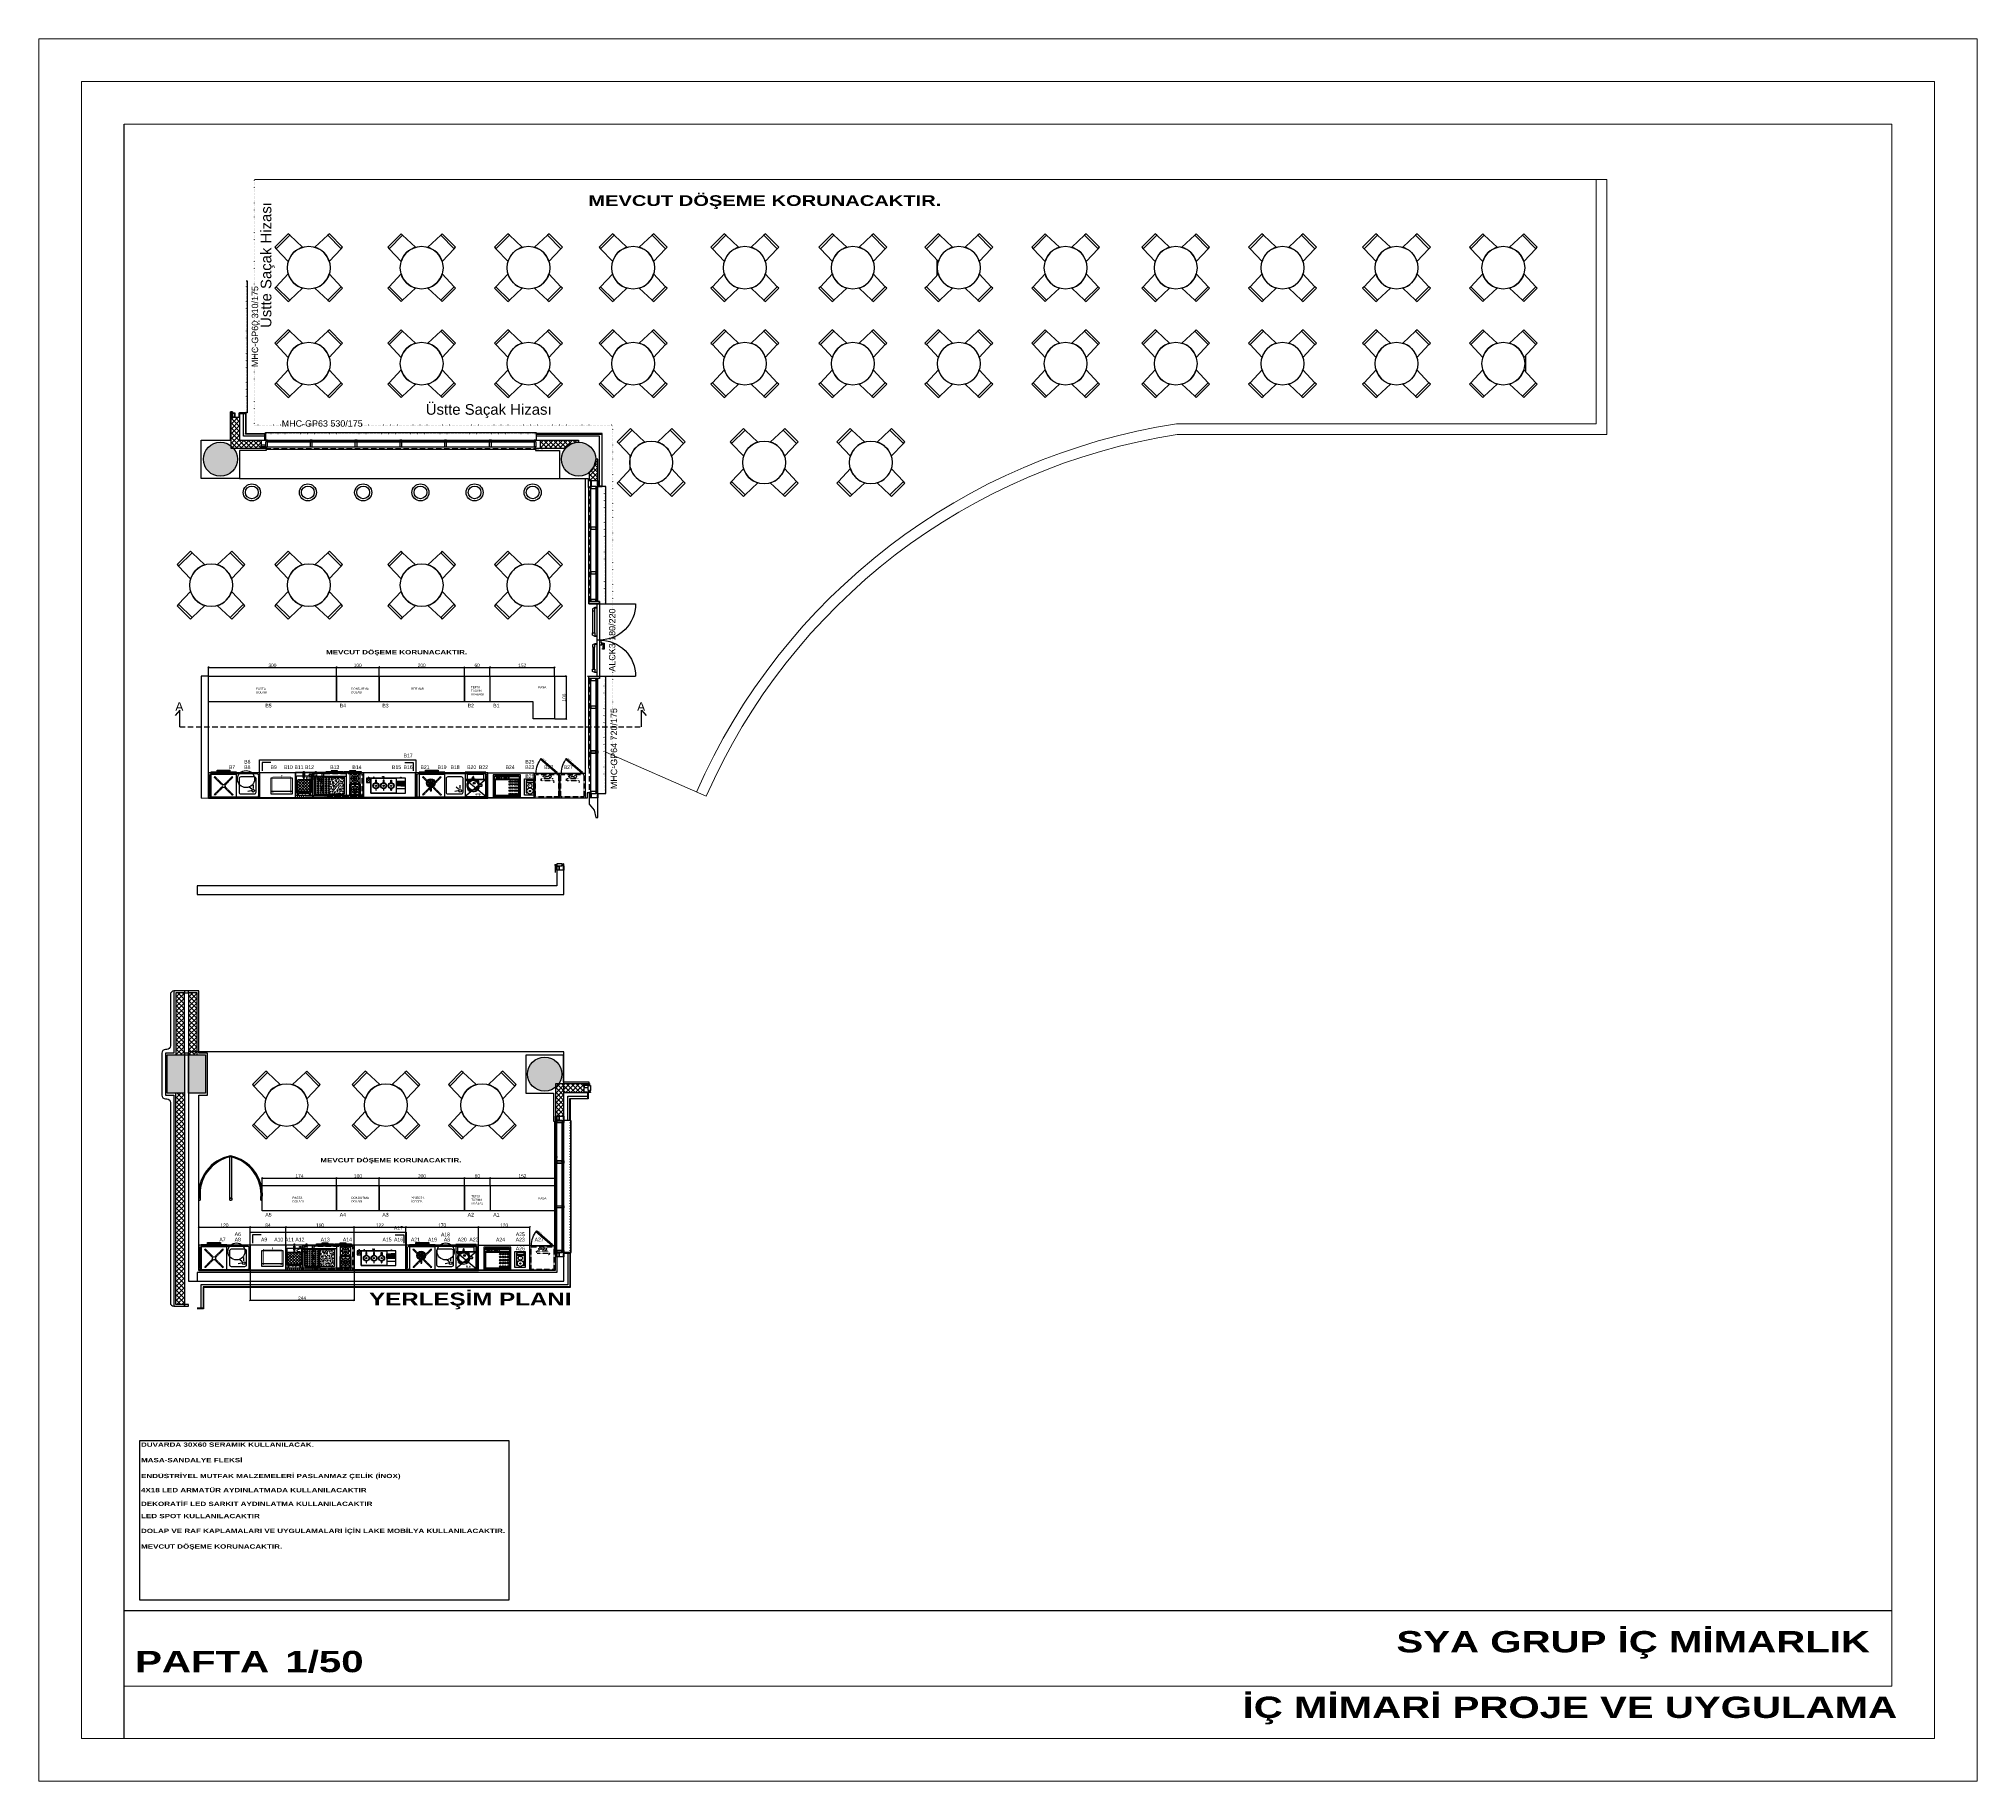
# Model space of a CAD drawing. Header units: millimetres. Extents: x 2103 to 6649, y 37758 to 41844.
import ezdxf
from ezdxf.enums import TextEntityAlignment as Align

# ---------------------------------------------------------------- set-up
doc = ezdxf.new("R2010")
doc.units = ezdxf.units.MM
doc.set_wipeout_variables(frame=1)
for name, pattern in [('DASHED', [0.75, 0.5, -0.25]), ('DOT2', [3.175, 0, -3.175]), ('HIDDENX2', [19.05, 12.7, -6.35])]:
    doc.linetypes.add(name, pattern=pattern)
for name, color, linetype in [('A_Betonarme_Concrete', 6, 'Continuous'), ('A_BetonarmeIz_ConcreteHidden', 8, 'HIDDENX2'), ('A_BetonarmeTarama_ConcreteHatch', 251, 'Continuous'), ('A_Cam_Glazing', 143, 'Continuous'), ('A_Dilatasyon_ExpansionJoint', 225, 'Continuous'), ('A_DuvarAlcipan_WallPlasterboard', 53, 'Continuous'), ('A_DuvarBlok_WallBrickBlock', 87, 'Continuous'), ('A_DuvarTaramasi_WallHatch', 252, 'Continuous'), ('A_Giydirme_CurtainWall', 3, 'Continuous'), ('A_Gor_Elev4', 56, 'Continuous'), ('A_IzdusumGenel_ProjectionGeneral', 54, 'DOT2'), ('A_IzGenel_HiddenGeneral', 54, 'HIDDENX2'), ('A_Kapi_Door', 3, 'Continuous'), ('A_KapiDuvari_DoorWall', 53, 'Continuous'), ('A_Kaplama_Cladding', 25, 'Continuous'), ('A_KaplamaSeramik_Cladding', 55, 'Continuous'), ('A_Metal_Metal', 187, 'Continuous'), ('A_TutunmaBandi_', 221, 'Continuous'), ('A_YalitimIsi_HeatInsulation', 135, 'Continuous'), ('NOITHAT', 33, 'Continuous'), ('S2000-002 Çizgi', 7, 'Continuous'), ('Z_CadBlok_CadBlock', 7, 'Continuous'), ('Z_Greyscale2', 252, 'Continuous'), ('Z_PozCamekan_RefShowcase', 152, 'Continuous'), ('Z_PozKapi_RefDoor', 5, 'Continuous'), ('Z_WipeoutKapi_WipeoutDoor', 255, 'Continuous'), ('Z_Xref', 7, 'Continuous'), ('Z_YaziAciklama_DescriptiveText2mm', 151, 'Continuous')]:
    doc.layers.add(name, color=color, linetype=linetype)
for name, color, linetype, lineweight in [('mp_gor_3', 193, 'Continuous', 15), ('YN_U_ANTET YAZI', 50, 'Continuous', 30), ('YN_U_YAZI SEMBOL', 7, 'Continuous', 9)]:
    doc.layers.add(name, color=color, linetype=linetype, lineweight=lineweight)
doc.layers.add('X_KapiBilgisi_DoorInfo', color=247, linetype='Continuous', plot=False)
doc.styles.add('NKY', font='arial.ttf')
doc.styles.add('NKY_POZ', font='arial.ttf')
doc.styles.add('OLCU-5mm', font='arial.ttf', dxfattribs={"width": 0.75, "height": 12.5})
doc.styles.get("Standard").update_dxf_attribs({"font": 'arial.ttf'})
doc.styles.add('TAKSİM', font='GOTHIC.TTF', dxfattribs={"height": 20})
doc.dimstyles.new('OLCU50', dxfattribs={"dimtxt": 8, "dimasz": 3, "dimexe": 1.25, "dimexo": 0.625, "dimtad": 1, "dimdec": 0, "dimtxsty": 'Standard', "dimblk": 'OBLIQUE', "dimcen": 2.5, "dimclrd": 256, "dimclre": 251, "dimclrt": 25, "dimadec": 0, "dimazin": 0, "dimtfac": 1, "dimtdec": 0, "dimtmove": 0, "dimatfit": 3, "dimldrblk": 'OBLIQUE', "dimfxl": 1, "dimarcsym": 0})

# ---------------------------------------------------------------- blocks, each defined once
blk = doc.blocks.new('GiydirmeProfil_MHT')
for points in [[(-25, 188), (25, 188), (25, 178), (6, 178), (6, 140), (25, 140), (25, 25), (-25, 25), (-25, 140), (-7, 140), (-7, 178), (-25, 178)], [(-17, 167), (-7, 167), (-7, 151), (-17, 151)], [(6, 167), (16, 167), (16, 151), (6, 151)]]:
    blk.add_lwpolyline(points, close=True)
blk = doc.blocks.new('*U3')
at = {"linetype": 'DOT2', "ltscale": 100}
blk.add_wipeout([(0, 3), (180, 3), (180, -28), (0, -28)], dxfattribs=at).dxf.layer = 'Z_WipeoutKapi_WipeoutDoor'
for p, q in [((175, 0), (5, 0)), ((90, 0), (90, -5)), ((5, -5), (175, -5))]:
    blk.add_line(p, q)
for points in [[(5, 0), (5, 85)], [(175, 0), (175, 85)], [(5, 0), (0, 0), (0, -25), (5, -25), (5, 0)], [(180, 0), (175, 0), (175, -25), (180, -25), (180, 0)], [(175, 0), (180, 0), (180, -25), (175, -25), (175, 0)]]:
    blk.add_lwpolyline(points)
at = {"ltscale": 0.14}
for points in [[(82.9, 5.4), (82.9, 10.8), (68.4, 10.8), (68.4, 7.5), (70.2, 7.5), (70.2, 8.9), (80.9, 8.9), (80.9, 5.4)], [(78.8, 0), (78.8, 5.4), (85, 5.4), (85, 0)], [(13.6, -5), (13.6, -11), (16.6, -16.5), (21.8, -16.5), (21.8, -11), (16.1, -11), (14.8, -9.7), (14.8, -5), (14.8, -5)], [(21.8, -11.7), (73.2, -11.7)], [(73.2, -15.7), (21.8, -15.7)], [(81.4, -5), (81.4, -11), (78.4, -16.5), (73.2, -16.5), (73.2, -11), (78.9, -11), (80.2, -9.7), (80.2, -5), (80.2, -5)], [(98.6, -5), (98.6, -11), (101.6, -16.5), (106.8, -16.5), (106.8, -11), (101.1, -11), (99.8, -9.7), (99.8, -5), (99.8, -5)], [(158.2, -11.7), (106.8, -11.7)], [(106.8, -15.7), (158.2, -15.7)], [(166.4, -5), (166.4, -11), (163.4, -16.5), (158.2, -16.5), (158.2, -11), (163.9, -11), (165.2, -9.7), (165.2, -5), (165.2, -5)]]:
    blk.add_lwpolyline(points, dxfattribs=at)
for centre, start, end in [((5, 0), 360, 90), ((175, 0), 90, 180)]:
    blk.add_arc(centre, 85, start, end)
at = {"layer": 'A_KapiDuvari_DoorWall'}
for points in [[(0, 0), (0, -25)], [(180, 0), (180, -25)]]:
    blk.add_lwpolyline(points, dxfattribs=at)
at = {"layer": 'X_KapiBilgisi_DoorInfo', "flags": 1}
for tag, p in [('YANGINDAYANIMI', (15.5, -8.5)), ('SAGDAN/SOLDAN', (15.5, -5.6)), ('KASAMALZEMESI', (15.5, -6.1)), ('KANATMALZEMESI', (15.5, -6.5)), ('CAM/MENFEZMALZEMESI', (15.5, -7)), ('CAM/MENFEZBOYUTLARI', (15.5, -7.5)), ('IC/DIS', (15.5, -8)), ('KILIT', (15.5, -8.9)), ('KAPIKOLU/ITME/CEKME/PANIK', (15.5, -9.4)), ('KAPICEK/CARPMABANDI/TEKMELIK', (15.5, -9.9)), ('DIGER', (15.5, -10.4))]:
    blk.add_attdef(tag, p, '', height=0.3, dxfattribs=at)
at = {"layer": 'Z_PozKapi_RefDoor', "color": 1, "style": 'NKY_POZ', "width": 0.8}
blk.add_attdef('KAPINO', text='', height=18, dxfattribs=at).set_placement((90, -30), align=Align.MIDDLE_CENTER)
blk = doc.blocks.new('A$C4A413351')
at = {"layer": 'NOITHAT'}
for p, q in [((312, 1590), (0, 1278)), ((34, 1241), (349, 1556)), ((349, 1556), (34, 1241)), ((349, 1556), (34, 1241)), ((349, 1556), (312, 1590)), ((650, 1274), (349, 1556)), ((1241, 1556), (940, 1274)), ((1278, 1590), (1241, 1556)), ((1241, 1556), (1556, 1241)), ((1556, 1241), (1241, 1556)), ((1556, 1241), (1241, 1556)), ((1590, 1278), (1278, 1590)), ((0, 1278), (34, 1241)), ((34, 1241), (316, 940)), ((1274, 940), (1556, 1241)), ((1556, 1241), (1590, 1278)), ((316, 650), (34, 349)), ((1556, 349), (1274, 650)), ((34, 349), (0, 312)), ((0, 312), (312, 0)), ((349, 34), (34, 349)), ((34, 349), (349, 34)), ((34, 349), (349, 34)), ((312, 0), (349, 34)), ((349, 34), (650, 316)), ((940, 316), (1241, 34)), ((1556, 349), (1241, 34)), ((1241, 34), (1556, 349)), ((1241, 34), (1556, 349)), ((1241, 34), (1278, 0)), ((1278, 0), (1590, 312)), ((1590, 312), (1556, 349))]:
    blk.add_line(p, q, dxfattribs=at)
blk.add_circle((795, 795), 501, dxfattribs=at)
for start, end in [(135, 163.156), (106.844, 135), (45, 73.156), (16.844, 45), (196.844, 225), (315, 343.156), (225, 253.156), (286.844, 315)]:
    blk.add_arc((795, 795), 501, start, end, dxfattribs=at)
blk = doc.blocks.new('MHC_P60')
at = {"layer": 'A_BetonarmeIz_ConcreteHidden'}
blk.add_lwpolyline([(98813, -33100), (98813, -30000)], dxfattribs=at)
at = {"layer": 'A_Cam_Glazing'}
for p, q in [((98765, -30050), (98765, -33050)), ((98776, -30032), (98776, -33069)), ((98792, -30032), (98792, -33082)), ((98803, -30032), (98803, -33082))]:
    blk.add_line(p, q, dxfattribs=at)
at = {"layer": 'A_Gor_Elev4'}
blk.add_lwpolyline([(98650, -33080), (98600, -33080), (98600, -30020), (98650, -30020)], dxfattribs=at)
at = {"layer": 'A_IzdusumGenel_ProjectionGeneral', "linetype": 'ByBlock'}
blk.add_lwpolyline([(98963, -33100), (98983, -33100), (98983, -30000)], dxfattribs=at)
at = {"layer": 'A_IzdusumGenel_ProjectionGeneral'}
blk.add_lwpolyline([(98963, -33100), (98963, -30000)], dxfattribs=at)
at = {"layer": 'A_IzGenel_HiddenGeneral'}
blk.add_lwpolyline([(98613, -33080), (98616, -30020)], dxfattribs=at)
at = {"layer": 'Z_Greyscale2'}
blk.add_lwpolyline([(98650, -33050), (98650, -30050)], dxfattribs=at)
at = {"layer": 'A_Giydirme_CurtainWall', "rotation": 270}
for p in [(98625, -30025), (98625, -30975), (98625, -32025), (98625, -33075)]:
    blk.add_blockref('GiydirmeProfil_MHT', p, dxfattribs=at)
blk = doc.blocks.new('_Oblique')
at = {"color": 0, "linetype": 'ByBlock', "lineweight": -2}
blk.add_line((-0.5, -0.5), (0.5, 0.5), dxfattribs=at)
blk = doc.blocks.new('*D7')
at = {"color": 251, "lineweight": -2, "transparency": 16777216}
for p, q in [((2501.2, 40349.9), (2501.2, 40371.5)), ((2801.2, 40349.9), (2801.2, 40371.5))]:
    blk.add_line(p, q, dxfattribs=at)
at = {"lineweight": -2, "transparency": 16777216}
blk.add_line((2501.2, 40370.3), (2801.2, 40370.3), dxfattribs=at)
at = {"layer": 'Defpoints', "color": 0, "transparency": 16777216}
for p in [(2801.2, 40370.3), (2501.2, 40349.3), (2801.2, 40349.3)]:
    blk.add_point(p, dxfattribs=at)
at = {"lineweight": -2, "transparency": 16777216, "xscale": 3, "yscale": 3, "zscale": 3, "rotation": 180}
blk.add_blockref('_Oblique', (2501.2, 40370.3), dxfattribs=at)
at = {"lineweight": -2, "transparency": 16777216, "xscale": 3, "yscale": 3, "zscale": 3}
blk.add_blockref('_Oblique', (2801.2, 40370.3), dxfattribs=at)
at = {"color": 25, "transparency": 16777216, "insert": (2651.2, 40375), "char_height": 8, "attachment_point": 5}
blk.add_mtext('300', dxfattribs=at)
blk = doc.blocks.new('*D8')
at = {"color": 251, "lineweight": -2, "transparency": 16777216}
for p, q in [((2801.2, 40349.9), (2801.2, 40371.5)), ((2901.2, 40349.9), (2901.2, 40371.5))]:
    blk.add_line(p, q, dxfattribs=at)
at = {"lineweight": -2, "transparency": 16777216}
blk.add_line((2801.2, 40370.3), (2901.2, 40370.3), dxfattribs=at)
at = {"layer": 'Defpoints', "color": 0, "transparency": 16777216}
for p in [(2901.2, 40370.3), (2801.2, 40349.3), (2901.2, 40349.3)]:
    blk.add_point(p, dxfattribs=at)
at = {"lineweight": -2, "transparency": 16777216, "xscale": 3, "yscale": 3, "zscale": 3, "rotation": 180}
blk.add_blockref('_Oblique', (2801.2, 40370.3), dxfattribs=at)
at = {"lineweight": -2, "transparency": 16777216, "xscale": 3, "yscale": 3, "zscale": 3}
blk.add_blockref('_Oblique', (2901.2, 40370.3), dxfattribs=at)
at = {"color": 25, "transparency": 16777216, "insert": (2851.2, 40375), "char_height": 8, "attachment_point": 5}
blk.add_mtext('100', dxfattribs=at)
blk = doc.blocks.new('*D9')
at = {"color": 251, "lineweight": -2, "transparency": 16777216}
for p, q in [((2901.2, 40349.9), (2901.2, 40371.5)), ((3101.2, 40349.9), (3101.2, 40371.5))]:
    blk.add_line(p, q, dxfattribs=at)
at = {"lineweight": -2, "transparency": 16777216}
blk.add_line((2901.2, 40370.3), (3101.2, 40370.3), dxfattribs=at)
at = {"layer": 'Defpoints', "color": 0, "transparency": 16777216}
for p in [(3101.2, 40370.3), (2901.2, 40349.3), (3101.2, 40349.3)]:
    blk.add_point(p, dxfattribs=at)
at = {"lineweight": -2, "transparency": 16777216, "xscale": 3, "yscale": 3, "zscale": 3, "rotation": 180}
blk.add_blockref('_Oblique', (2901.2, 40370.3), dxfattribs=at)
at = {"lineweight": -2, "transparency": 16777216, "xscale": 3, "yscale": 3, "zscale": 3}
blk.add_blockref('_Oblique', (3101.2, 40370.3), dxfattribs=at)
at = {"color": 25, "transparency": 16777216, "insert": (3001.2, 40375), "char_height": 8, "attachment_point": 5}
blk.add_mtext('200', dxfattribs=at)
blk = doc.blocks.new('*D10')
at = {"color": 251, "lineweight": -2, "transparency": 16777216}
for p, q in [((3101.2, 40349.9), (3101.2, 40371.5)), ((3161.2, 40349.9), (3161.2, 40371.5))]:
    blk.add_line(p, q, dxfattribs=at)
at = {"lineweight": -2, "transparency": 16777216}
blk.add_line((3101.2, 40370.3), (3161.2, 40370.3), dxfattribs=at)
at = {"layer": 'Defpoints', "color": 0, "transparency": 16777216}
for p in [(3161.2, 40370.3), (3101.2, 40349.3), (3161.2, 40349.3)]:
    blk.add_point(p, dxfattribs=at)
at = {"lineweight": -2, "transparency": 16777216, "xscale": 3, "yscale": 3, "zscale": 3, "rotation": 180}
blk.add_blockref('_Oblique', (3101.2, 40370.3), dxfattribs=at)
at = {"lineweight": -2, "transparency": 16777216, "xscale": 3, "yscale": 3, "zscale": 3}
blk.add_blockref('_Oblique', (3161.2, 40370.3), dxfattribs=at)
at = {"color": 25, "transparency": 16777216, "insert": (3131.2, 40375), "char_height": 8, "attachment_point": 5}
blk.add_mtext('60', dxfattribs=at)
blk = doc.blocks.new('*D11')
at = {"color": 251, "lineweight": -2, "transparency": 16777216}
for p, q in [((3161.2, 40349.9), (3161.2, 40371.5)), ((3312.9, 40349.9), (3312.9, 40371.5))]:
    blk.add_line(p, q, dxfattribs=at)
at = {"lineweight": -2, "transparency": 16777216}
blk.add_line((3161.2, 40370.3), (3312.9, 40370.3), dxfattribs=at)
at = {"layer": 'Defpoints', "color": 0, "transparency": 16777216}
for p in [(3312.9, 40370.3), (3161.2, 40349.3), (3312.9, 40349.3)]:
    blk.add_point(p, dxfattribs=at)
at = {"lineweight": -2, "transparency": 16777216, "xscale": 3, "yscale": 3, "zscale": 3, "rotation": 180}
blk.add_blockref('_Oblique', (3161.2, 40370.3), dxfattribs=at)
at = {"lineweight": -2, "transparency": 16777216, "xscale": 3, "yscale": 3, "zscale": 3}
blk.add_blockref('_Oblique', (3312.9, 40370.3), dxfattribs=at)
at = {"color": 25, "transparency": 16777216, "insert": (3237.1, 40375), "char_height": 8, "attachment_point": 5}
blk.add_mtext('152', dxfattribs=at)
blk = doc.blocks.new('*D12')
at = {"color": 251, "lineweight": -2, "transparency": 16777216}
for p, q in [((3313.5, 40349.3), (3341.2, 40349.3)), ((3313.5, 40249.3), (3341.2, 40249.3))]:
    blk.add_line(p, q, dxfattribs=at)
at = {"lineweight": -2, "transparency": 16777216}
blk.add_line((3340, 40349.3), (3340, 40249.3), dxfattribs=at)
at = {"layer": 'Defpoints', "color": 0, "transparency": 16777216}
for p in [(3312.9, 40349.3), (3312.9, 40249.3), (3340, 40249.3)]:
    blk.add_point(p, dxfattribs=at)
at = {"lineweight": -2, "transparency": 16777216, "xscale": 3, "yscale": 3, "zscale": 3}
for p, rotation in [((3340, 40349.3), 90), ((3340, 40249.3), 270)]:
    blk.add_blockref('_Oblique', p, dxfattribs=dict(at, rotation=rotation))
at = {"color": 25, "transparency": 16777216, "insert": (3335.3, 40299.3), "char_height": 8, "attachment_point": 5, "rotation": 90}
blk.add_mtext('100', dxfattribs=at)
blk = doc.blocks.new('*D13')
at = {"color": 251, "lineweight": -2, "transparency": 16777216}
for p, q in [((2627.3, 39156.2), (2627.3, 39174)), ((2801.7, 39156.2), (2801.7, 39174))]:
    blk.add_line(p, q, dxfattribs=at)
at = {"lineweight": -2, "transparency": 16777216}
blk.add_line((2627.3, 39172.7), (2801.7, 39172.7), dxfattribs=at)
at = {"layer": 'Defpoints', "color": 0, "transparency": 16777216}
for p in [(2627.3, 39155.6), (2801.7, 39172.7), (2801.7, 39155.6)]:
    blk.add_point(p, dxfattribs=at)
at = {"lineweight": -2, "transparency": 16777216, "xscale": 3, "yscale": 3, "zscale": 3, "rotation": 180}
blk.add_blockref('_Oblique', (2627.3, 39172.7), dxfattribs=at)
at = {"lineweight": -2, "transparency": 16777216, "xscale": 3, "yscale": 3, "zscale": 3}
blk.add_blockref('_Oblique', (2801.7, 39172.7), dxfattribs=at)
at = {"color": 25, "transparency": 16777216, "insert": (2714.5, 39177.4), "char_height": 8, "attachment_point": 5}
blk.add_mtext('174', dxfattribs=at)
blk = doc.blocks.new('*D14')
at = {"color": 251, "lineweight": -2, "transparency": 16777216}
for p, q in [((2801.7, 39156.2), (2801.7, 39174)), ((2901.7, 39156.2), (2901.7, 39174))]:
    blk.add_line(p, q, dxfattribs=at)
at = {"lineweight": -2, "transparency": 16777216}
blk.add_line((2801.7, 39172.7), (2901.7, 39172.7), dxfattribs=at)
at = {"layer": 'Defpoints', "color": 0, "transparency": 16777216}
for p in [(2801.7, 39155.6), (2901.7, 39172.7), (2901.7, 39155.6)]:
    blk.add_point(p, dxfattribs=at)
at = {"lineweight": -2, "transparency": 16777216, "xscale": 3, "yscale": 3, "zscale": 3, "rotation": 180}
blk.add_blockref('_Oblique', (2801.7, 39172.7), dxfattribs=at)
at = {"lineweight": -2, "transparency": 16777216, "xscale": 3, "yscale": 3, "zscale": 3}
blk.add_blockref('_Oblique', (2901.7, 39172.7), dxfattribs=at)
at = {"color": 25, "transparency": 16777216, "insert": (2851.7, 39177.5), "char_height": 8, "attachment_point": 5}
blk.add_mtext('100', dxfattribs=at)
blk = doc.blocks.new('*D15')
at = {"color": 251, "lineweight": -2, "transparency": 16777216}
for p, q in [((2901.7, 39156.2), (2901.7, 39174)), ((3101.7, 39156.2), (3101.7, 39174))]:
    blk.add_line(p, q, dxfattribs=at)
at = {"lineweight": -2, "transparency": 16777216}
blk.add_line((2901.7, 39172.7), (3101.7, 39172.7), dxfattribs=at)
at = {"layer": 'Defpoints', "color": 0, "transparency": 16777216}
for p in [(2901.7, 39155.6), (3101.7, 39172.7), (3101.7, 39155.6)]:
    blk.add_point(p, dxfattribs=at)
at = {"lineweight": -2, "transparency": 16777216, "xscale": 3, "yscale": 3, "zscale": 3, "rotation": 180}
blk.add_blockref('_Oblique', (2901.7, 39172.7), dxfattribs=at)
at = {"lineweight": -2, "transparency": 16777216, "xscale": 3, "yscale": 3, "zscale": 3}
blk.add_blockref('_Oblique', (3101.7, 39172.7), dxfattribs=at)
at = {"color": 25, "transparency": 16777216, "insert": (3001.7, 39177.5), "char_height": 8, "attachment_point": 5}
blk.add_mtext('200', dxfattribs=at)
blk = doc.blocks.new('*D16')
at = {"color": 251, "lineweight": -2, "transparency": 16777216}
for p, q in [((3101.7, 39156.2), (3101.7, 39174)), ((3161.7, 39156.2), (3161.7, 39174))]:
    blk.add_line(p, q, dxfattribs=at)
at = {"lineweight": -2, "transparency": 16777216}
blk.add_line((3101.7, 39172.7), (3161.7, 39172.7), dxfattribs=at)
at = {"layer": 'Defpoints', "color": 0, "transparency": 16777216}
for p in [(3101.7, 39155.6), (3161.7, 39172.7), (3161.7, 39155.6)]:
    blk.add_point(p, dxfattribs=at)
at = {"lineweight": -2, "transparency": 16777216, "xscale": 3, "yscale": 3, "zscale": 3, "rotation": 180}
blk.add_blockref('_Oblique', (3101.7, 39172.7), dxfattribs=at)
at = {"lineweight": -2, "transparency": 16777216, "xscale": 3, "yscale": 3, "zscale": 3}
blk.add_blockref('_Oblique', (3161.7, 39172.7), dxfattribs=at)
at = {"color": 25, "transparency": 16777216, "insert": (3131.7, 39177.5), "char_height": 8, "attachment_point": 5}
blk.add_mtext('60', dxfattribs=at)
blk = doc.blocks.new('*D17')
at = {"color": 251, "lineweight": -2, "transparency": 16777216}
for p, q in [((3161.7, 39156.2), (3161.7, 39174)), ((3313.3, 39156.2), (3313.3, 39174))]:
    blk.add_line(p, q, dxfattribs=at)
at = {"lineweight": -2, "transparency": 16777216}
blk.add_line((3161.7, 39172.7), (3313.3, 39172.7), dxfattribs=at)
at = {"layer": 'Defpoints', "color": 0, "transparency": 16777216}
for p in [(3161.7, 39155.6), (3313.3, 39172.7), (3313.3, 39155.6)]:
    blk.add_point(p, dxfattribs=at)
at = {"lineweight": -2, "transparency": 16777216, "xscale": 3, "yscale": 3, "zscale": 3, "rotation": 180}
blk.add_blockref('_Oblique', (3161.7, 39172.7), dxfattribs=at)
at = {"lineweight": -2, "transparency": 16777216, "xscale": 3, "yscale": 3, "zscale": 3}
blk.add_blockref('_Oblique', (3313.3, 39172.7), dxfattribs=at)
at = {"color": 25, "transparency": 16777216, "insert": (3237.5, 39177.5), "char_height": 8, "attachment_point": 5}
blk.add_mtext('152', dxfattribs=at)
blk = doc.blocks.new('A$C521B02A0')
at = {"layer": 'S2000-002 Çizgi'}
blk.add_line((6.6, 10), (10.6, 10), dxfattribs=at)
for points in [[(0, 64), (0, 10), (60, 10), (60, 64)], [(0, 64), (0, 5), (60, 5), (60, 64)], [(3, 10), (6.6, 10), (6.6, 8.5), (3, 8.5)], [(4, 8.5), (5.4, 8.5), (5.4, 7.1), (4, 7.1)], [(10.6, 10), (14.3, 10), (14.3, 8.5), (10.6, 8.5)], [(11.6, 8.5), (13.1, 8.5), (13.1, 7.1), (11.6, 7.1)], [(45, 0), (15, 0), (15, 5), (45, 5)], [(43, 2), (17, 2), (17, 5), (43, 5)]]:
    blk.add_lwpolyline(points, close=True, dxfattribs=at)
at = {"layer": 'S2000-002 Çizgi', "linetype": 'DASHED'}
for points in [[(8.1, 57.4), (9.5, 58.8)], [(8.1, 57.4), (26.8, 38.7)], [(9.5, 58.8), (28.2, 40.1)], [(31.9, 40.2), (50.5, 58.8)], [(33.3, 38.8), (51.9, 57.4)], [(50.5, 58.8), (51.9, 57.4)], [(26.7, 35.1), (8.1, 16.4)], [(9.5, 15), (8.1, 16.4)], [(28.1, 33.6), (9.5, 15)], [(31.8, 33.7), (50.5, 15)], [(33.2, 35.2), (51.9, 16.4)], [(50.5, 15), (51.9, 16.4)]]:
    blk.add_lwpolyline(points, dxfattribs=at)
blk.add_circle((30, 36.9), 3.63, dxfattribs=at)
blk = doc.blocks.new('A$C3C3A6592')
at = {"layer": 'S2000-002 Çizgi'}
for points in [[(0, 57), (48.3, 16.9)], [(0, 16.9), (48.3, 57)], [(0, 16.9), (48.3, 16.9)]]:
    blk.add_lwpolyline(points, dxfattribs=at)
for points in [[(0, 0), (48.3, 0), (48.3, 57), (0, 57)], [(4.6, 5.6), (43.7, 5.6), (43.7, 16.9), (4.6, 16.9)]]:
    blk.add_lwpolyline(points, close=True, dxfattribs=at)
blk.add_text('**', height=12, dxfattribs=at).set_placement((11.9, 43))
blk = doc.blocks.new('A$C664B4501')
at = {"layer": 'S2000-002 Çizgi'}
for p, q in [((31, 6.3), (35.4, 8.2)), ((48.3, 6.3), (52.6, 8.2))]:
    blk.add_line(p, q, dxfattribs=at)
for points in [[(0, 0), (63.5, 0), (63.5, 52), (0, 52)], [(2, 10), (61.5, 10), (61.5, 50), (2, 50)], [(4, 48), (4, 12), (59.5, 12), (59.5, 48)], [(2, 5), (61.5, 5), (61.5, 10), (2, 10)], [(26.6, 6.1), (27.8, 6.1), (27.8, 8.2), (26.6, 8.2)], [(31, 6.3), (35.4, 6.3), (35.4, 8.2), (31, 8.2)], [(37.7, 6.1), (38.8, 6.1), (38.8, 8.2), (37.7, 8.2)], [(43.8, 6.1), (45, 6.1), (45, 8.2), (43.8, 8.2)], [(48.3, 6.3), (52.6, 6.3), (52.6, 8.2), (48.3, 8.2)], [(54.9, 6.1), (56.1, 6.1), (56.1, 8.2), (54.9, 8.2)]]:
    blk.add_lwpolyline(points, close=True, dxfattribs=at)
for points in [[(4.3, 1.8), (4.3, 5)], [(5.9, 5), (5.9, 1.8)], [(6.9, 1.8), (6.9, 5)], [(8.6, 5), (8.6, 1.8)], [(9.6, 1.8), (9.6, 5)], [(11.3, 5), (11.3, 1.8)], [(12.3, 1.8), (12.3, 5)], [(14, 5), (14, 1.8)], [(15, 1.8), (15, 5)], [(16.6, 5), (16.6, 1.8)], [(17.6, 1.8), (17.6, 5)], [(19.3, 5), (19.3, 1.8)], [(20.3, 1.8), (20.3, 5)], [(22, 5), (22, 1.8)], [(23, 1.8), (23, 5)], [(24.7, 5), (24.7, 1.8)], [(25.7, 1.8), (25.7, 5)], [(27.3, 5), (27.3, 1.8)], [(28.3, 1.8), (28.3, 5)], [(30, 5), (30, 1.8)], [(31, 1.8), (31, 5)], [(32.7, 5), (32.7, 1.8)], [(33.7, 1.8), (33.7, 5)], [(35.4, 5), (35.4, 1.8)], [(36.4, 1.8), (36.4, 5)], [(38, 5), (38, 1.8)], [(39, 1.8), (39, 5)], [(40.7, 5), (40.7, 1.8)], [(41.7, 1.8), (41.7, 5)], [(43.4, 5), (43.4, 1.8)], [(44.4, 1.8), (44.4, 5)], [(46.1, 5), (46.1, 1.8)], [(47.1, 1.8), (47.1, 5)], [(48.7, 5), (48.7, 1.8)], [(49.7, 1.8), (49.7, 5)], [(51.4, 5), (51.4, 1.8)], [(52.4, 1.8), (52.4, 5)], [(54.1, 5), (54.1, 1.8)], [(55.1, 1.8), (55.1, 5)], [(56.8, 5), (56.8, 1.8)], [(57.8, 1.8), (57.8, 5)], [(59.4, 5), (59.4, 1.8)]]:
    blk.add_lwpolyline(points, dxfattribs=at)
for points, const_width in [([(6.5, 43.3), (5.9, 42.4)], 0.5), ([(6.5, 35.4), (5.9, 34.5)], 0.5), ([(6.5, 28.5), (5.9, 27.6)], 0.5), ([(6.5, 20.7), (5.9, 19.8)], 0.5), ([(6.5, 14.1), (5.9, 13.2)], 0.5), ([(11.9, 43.3), (11.3, 42.4)], 0.5), ([(11.9, 35.4), (11.3, 34.5)], 0.5), ([(11.9, 28.5), (11.3, 27.6)], 0.5), ([(11.9, 20.7), (11.3, 19.8)], 0.5), ([(11.9, 14.1), (11.3, 13.2)], 0.5), ([(17.9, 43.3), (17.3, 42.4)], 0.5), ([(17.9, 35.4), (17.3, 34.5)], 0.5), ([(17.9, 28.5), (17.3, 27.6)], 0.5), ([(17.9, 20.7), (17.3, 19.8)], 0.5), ([(17.9, 14.1), (17.3, 13.2)], 0.5), ([(23.6, 43.3), (23, 42.4)], 0.5), ([(23.6, 35.4), (23, 34.5)], 0.5), ([(23.6, 28.5), (23, 27.6)], 0.5), ([(23.6, 20.7), (23, 19.8)], 0.5), ([(23.6, 14.1), (23, 13.2)], 0.5), ([(26.6, 7.5), (27.8, 7.5)], 0.5), ([(33.2, 5), (33.2, 1.5)], 1), ([(37.7, 7.5), (38.8, 7.5)], 0.5), ([(43.8, 7.5), (45, 7.5)], 0.5), ([(50.5, 5), (50.5, 1.5)], 1), ([(54.9, 7.5), (56.1, 7.5)], 0.5)]:
    blk.add_lwpolyline(points, dxfattribs=dict(at, const_width=const_width))
for centre, radius in [((7.5, 45.1), 1.98), ((7.5, 45.1), 1.24), ((13, 45.1), 1.98), ((13, 45.1), 1.24), ((18.9, 45.1), 1.98), ((18.9, 45.1), 1.24), ((24.7, 45.1), 1.98), ((24.7, 45.1), 1.24), ((7.5, 37.2), 1.98), ((7.5, 30.2), 1.98), ((7.5, 22.5), 1.98), ((7.5, 15.9), 1.98), ((7.5, 37.2), 1.24), ((7.5, 30.2), 1.24), ((7.5, 22.5), 1.24), ((7.5, 15.9), 1.24), ((13, 37.2), 1.98), ((13, 30.2), 1.98), ((13, 22.5), 1.98), ((13, 15.9), 1.98), ((13, 37.2), 1.24), ((13, 30.2), 1.24), ((13, 22.5), 1.24), ((13, 15.9), 1.24), ((18.9, 37.2), 1.98), ((18.9, 30.2), 1.98), ((18.9, 22.5), 1.98), ((18.9, 15.9), 1.98), ((18.9, 37.2), 1.24), ((18.9, 30.2), 1.24), ((18.9, 22.5), 1.24), ((18.9, 15.9), 1.24), ((24.7, 37.2), 1.98), ((24.7, 30.2), 1.98), ((24.7, 22.5), 1.98), ((24.7, 15.9), 1.98), ((24.7, 37.2), 1.24), ((24.7, 30.2), 1.24), ((24.7, 22.5), 1.24), ((24.7, 15.9), 1.24)]:
    blk.add_circle(centre, radius, dxfattribs=at)
for centre in [(5.1, 1.8), (7.8, 1.8), (10.4, 1.8), (13.1, 1.8), (15.8, 1.8), (18.5, 1.8), (21.1, 1.8), (23.8, 1.8), (26.5, 1.8), (29.2, 1.8), (31.8, 1.8), (34.5, 1.8), (37.2, 1.8), (39.9, 1.8), (42.5, 1.8), (45.2, 1.8), (47.9, 1.8), (50.6, 1.8), (53.2, 1.8), (55.9, 1.8), (58.6, 1.8)]:
    blk.add_arc(centre, 0.837, 180, 0, dxfattribs=at)
blk = doc.blocks.new('A$C2B7B2AEF')
at = {"layer": 'S2000-002 Çizgi'}
for p, q in [((1.5, 29.6), (1.2, 29.9)), ((2.5, 30.7), (1.5, 29.6)), ((4.4, 29.1), (3.4, 27.8)), ((4, 27.2), (3.4, 27.8)), ((7.9, 31.5), (5.1, 34.2)), ((8.5, 31.8), (5.6, 34.6)), ((12.9, 9.1), (12.9, 1.3)), ((14.2, 0), (15.5, 0)), ((16.8, 9.1), (16.8, 1.3)), ((21.2, 10.7), (24.1, 8)), ((21.8, 11.1), (24.6, 8.4)), ((23.4, 33.5), (25.1, 35.8)), ((24.4, 32.7), (26.1, 35)), ((25.3, 13.5), (26.3, 14.8)), ((26.1, 35.4), (25.6, 35.8)), ((25.6, 15.4), (26.3, 14.8)), ((25.7, 31.4), (26.7, 32.2)), ((27.1, 22.6), (33.7, 22.6)), ((27.1, 20), (33.7, 20)), ((27.2, 11.9), (28.1, 13)), ((27.6, 28.9), (28.7, 29.7)), ((28.1, 13), (28.5, 12.6))]:
    blk.add_line(p, q, dxfattribs=at)
for centre, radius in [((3.5, 30), 1.28), ((14.8, 21.3), 12.3), ((14.8, 21.3), 11.7), ((20, 19.2), 2.18), ((20, 19.2), 0.896), ((26.1, 12.6), 1.28)]:
    blk.add_circle(centre, radius, dxfattribs=at)
for centre, radius, start, end in [((14.8, 21.3), 14.9, 146.7276, 262.5863), ((14.8, 21.3), 16.2, 124.8183, 147.6606), ((14.8, 21.3), 14.9, 4.9348, 123.8208), ((14.2, 1.3), 1.28, 180, 270), ((15.5, 1.3), 1.28, 270, 0), ((14.8, 21.3), 14.9, 277.4137, 303.8208), ((14.8, 21.3), 16.2, 304.8183, 327.6606), ((25.4, 35.6), 0.32, 52.57, 142.57), ((25.9, 35.2), 0.32, 322.57, 52.57), ((14.8, 21.3), 16.2, 31.2104, 42.5747), ((14.8, 21.3), 14.9, 326.7276, 355.0652), ((32.3, 21.3), 0.64, 129.4184, 230.5816), ((34.2, 19), 3.62, 98.2247, 129.4184), ((34.2, 23.6), 3.62, 230.5816, 261.7753), ((33.2, 19), 3.62, 50.5816, 81.7753), ((33.2, 23.6), 3.62, 278.2247, 309.4184), ((35.1, 21.3), 0.64, 309.4184, 50.5816)]:
    blk.add_arc(centre, radius, start, end, dxfattribs=at)
blk = doc.blocks.new('A$C1C4536AD')
at = {"layer": 'S2000-002 Çizgi'}
for points in [[(0, 29), (0, 0), (18.5, 0)], [(3.4, 29), (0, 29), (0, 26.8)], [(0, 5.8), (18.5, 5.8)], [(1.3, 0), (1.3, 4.8), (17, 4.8), (17, 0)], [(7.8, 24.8), (10.9, 24.9)], [(18.5, 26.9), (18.5, 29), (15.2, 29)], [(18.5, 0), (18.5, 29)]]:
    blk.add_lwpolyline(points, dxfattribs=at)
blk.add_lwpolyline([(0.3, 5.2), (1.3, 5.2), (1.3, 5.8), (0.3, 5.8)], close=True, dxfattribs=at)
at = {"layer": 'S2000-002 Çizgi', "const_width": 1}
blk.add_lwpolyline([(9.2, 12, 1), (10.2, 12, 1)], format="xyb", close=True, dxfattribs=at)
at = {"layer": 'S2000-002 Çizgi'}
for centre, radius in [((9.3, 24.9), 7.2), ((9.4, 12.2), 4.82), ((9.3, 24.9), 1.6)]:
    blk.add_circle(centre, radius, dxfattribs=at)
blk = doc.blocks.new('A$C08847F1B')
at = {"layer": 'S2000-002 Çizgi'}
blk.add_lwpolyline([(0, 30.6), (30.6, 30.6), (30.6, 0), (0, 0), (0, 30.6)], dxfattribs=at)
blk.add_lwpolyline([(15.5, 29.5), (15.5, 23.4, -0.414214), (15.3, 23.2), (15.2, 23.2, -0.414214), (15, 23.4), (15, 29.5), (2.7, 29.5, 0.668179), (2.3, 28.6), (10.8, 20.1, -0.810443), (10.4, 19.8), (1.6, 28.6, 0.668179), (1, 28.4), (1, 15.5), (7.1, 15.5, -0.414214), (7.3, 15.3), (7.3, 15.2, -0.414214), (7.1, 15), (1, 15), (1, 2.7, 0.668179), (1.9, 2.3), (10.4, 10.8, -0.810443), (10.8, 10.4), (2, 1.6, 0.668179), (2.2, 1), (15, 1), (15, 7.1, -0.414214), (15.2, 7.3), (15.3, 7.3, -0.414214), (15.5, 7.1), (15.5, 1), (27.9, 1, 0.668179), (28.3, 1.9), (19.8, 10.4, -0.810443), (20.2, 10.8), (29, 2, 0.668179), (29.5, 2.2), (29.5, 15), (23.4, 15, -0.414214), (23.2, 15.2), (23.2, 15.3, -0.414214), (23.4, 15.5), (29.5, 15.5), (29.5, 28.4, 0.668179), (29, 28.6), (20.2, 19.8, -0.810443), (19.8, 20.1), (28.3, 28.6, 0.668179), (27.9, 29.5)], format="xyb", close=True, dxfattribs=at)
for radius in [10.8, 5.66, 2.6]:
    blk.add_circle((15.3, 15.8), radius, dxfattribs=at)
blk = doc.blocks.new('A$C0AAB4699')
at = {"layer": 'S2000-002 Çizgi'}
for points in [[(34.4, 14.8, -0.072213), (32.4, 14.8), (32.4, 8.5), (34.4, 8.5)], [(50.2, 8.5), (52.3, 8.5), (52.3, 14.8, -0.072213), (50.2, 14.8)], [(68.1, 8.5), (70.1, 8.5), (70.1, 14.8, -0.072213), (68.1, 14.8)]]:
    blk.add_hatch(color=256, dxfattribs=at).paths.add_polyline_path(points)
for p, q in [((81, 14.2), (91, 4.2)), ((91, 14.2), (81, 4.2))]:
    blk.add_line(p, q, dxfattribs=at)
for points in [[(0, 4.2), (81, 4.2), (81, 39.2), (0, 39.2)], [(0, 29.2), (21.5, 29.2), (21.5, 39.2), (0, 39.2)], [(9.3, 4.2), (12.2, 4.2), (12.2, 3), (9.3, 3)], [(10.2, 3), (11.3, 3), (11.3, 1.9), (10.2, 1.9)], [(81, 4.2), (21.5, 4.2), (21.5, 39.2), (81, 39.2)], [(53.8, 0.2), (51.2, 0.4), (51.2, 1), (53.8, 1.2)], [(75.5, 4.2), (72.6, 4.2), (72.6, 3), (75.5, 3)], [(74.7, 3), (73.5, 3), (73.5, 1.9), (74.7, 1.9)], [(81, 4.2), (91, 4.2), (91, 14.2), (81, 14.2)], [(87.5, 4.2), (84.5, 4.2), (84.5, 3), (87.5, 3)], [(86.6, 3), (85.4, 3), (85.4, 1.9), (86.6, 1.9)]]:
    blk.add_lwpolyline(points, close=True, dxfattribs=at)
for points in [[(34.4, 14.8), (34.4, 8.5), (32.4, 8.5), (32.4, 14.8)], [(32.9, 28.7), (32.9, 32.2)], [(33.8, 32.2), (33.8, 28.7)], [(50.2, 14.8), (50.2, 8.5), (52.3, 8.5), (52.3, 14.8)], [(51.8, 0), (50.7, 0), (50.7, 4.2)], [(50.8, 32.2), (50.8, 28.7)], [(51.7, 28.7), (51.7, 32.2)], [(51.8, 4.2), (51.8, 1.1)], [(51.8, 0.4), (51.8, 0)], [(68.1, 14.8), (68.1, 8.5), (70.1, 8.5), (70.1, 14.8)], [(68.7, 32.2), (68.7, 28.7)], [(69.6, 28.7), (69.6, 32.2)]]:
    blk.add_lwpolyline(points, dxfattribs=at)
for centre, radius in [((33.4, 21.7), 7), ((33.4, 21.7), 6), ((33.4, 21.7), 1.45), ((51.2, 21.7), 7), ((51.2, 21.7), 6), ((51.2, 21.7), 1.45), ((69.1, 21.7), 7), ((69.1, 21.7), 6), ((69.1, 21.7), 1.45)]:
    blk.add_circle(centre, radius, dxfattribs=at)
for centre in [(33.4, 32.2), (51.2, 32.2), (69.1, 32.2)]:
    blk.add_arc(centre, 0.438, 0, 180, dxfattribs=at)
at = {"layer": 'S2000-002 Çizgi', "yscale": 0.3284582400001454}
for xscale, zscale in [(-0.3284582400001454, 0.3284582400000002), (0.3284582400001454, 0.3284582400001454)]:
    blk.add_blockref('A$C08847F1B', (11, 11.7), dxfattribs=dict(at, xscale=xscale, zscale=zscale))
blk = doc.blocks.new('A$C035C0B13')
at = {"layer": 'S2000-002 Çizgi'}
for p, q in [((100, 17.2), (92.2, 16.1)), ((101.2, 21), (95.1, 26.1)), ((105.1, 22.7), (105.1, 30.6))]:
    blk.add_line(p, q, dxfattribs=at)
for points in [[(170, 60), (0, 60), (0, 0), (170, 0)], [(170, 2), (0, 2), (0, 0), (170, 0)]]:
    blk.add_lwpolyline(points, close=True, dxfattribs=at)
for points in [[(163.9, 57), (7, 57, 0.414214), (3, 53), (3, 7, 0.414214), (7, 3), (163.9, 3, 0.414214), (167.9, 7), (167.9, 53, 0.414214)], [(107.7, 50), (75.7, 50, 0.414214), (71.7, 46), (71.7, 14, 0.414214), (75.7, 10), (107.7, 10, 0.414214), (111.7, 14), (111.7, 46, 0.414214)]]:
    blk.add_lwpolyline(points, format="xyb", close=True, dxfattribs=at)
blk.add_circle((104.9, 17.7), 3.19, dxfattribs=at)
blk = doc.blocks.new('A$C3D735FFB')
at = {"layer": 'S2000-002 Çizgi'}
blk.add_lwpolyline([(0, 7.6), (51, 7.6), (51, 44), (0, 44)], close=True, dxfattribs=at)
blk.add_lwpolyline([(51, 37.5), (0, 37.5)], dxfattribs=at)
for points, const_width in [([(3.5, 40.4), (5.8, 40.4)], 2), ([(4.6, 40), (4.6, 4.1), (25.5, 4.1)], 1), ([(46.4, 40), (46.4, 4.1), (25.5, 4.1)], 1), ([(47.5, 40.4), (45.2, 40.4)], 2)]:
    blk.add_lwpolyline(points, dxfattribs=dict(at, const_width=const_width))
blk.add_lwpolyline([(25.4, 7.5, 1, 1, 0), (25.4, 3.7, 1, 2, 0), (25.4, 0, 2, 2, 0)], format="xyseb", dxfattribs=at)
blk = doc.blocks.new('A$C689931EA')
at = {"layer": 'S2000-002 Çizgi'}
h = blk.add_hatch(dxfattribs=at)
h.set_pattern_fill('ANSI31', color=256, scale=1.5, angle=45, style=0)
h.set_pattern_definition([(90, (-3458.603, -5003.7387), (-4.7625, 9e-16), [])])
h.paths.add_polyline_path([(0, 62.6), (0, 55.6), (40, 55.6), (40, 62.6)])
h = blk.add_hatch(color=256, dxfattribs=at)
h.paths.add_polyline_path([(35, 51.8), (35, 52.4), (35, 55.6), (34.4, 55.6), (34.4, 52.4, -0.414214), (33.4, 51.4), (33, 51.4), (33, 50.8), (34, 50.8, 0.414214)])
h.paths.add_polyline_path([(32, 51.4), (24, 51.4), (24, 50.8), (32, 50.8)])
h.paths.add_polyline_path([(23, 51.4), (17, 51.4), (17, 50.8), (23, 50.8)])
h.paths.add_polyline_path([(16, 51.4), (8, 51.4), (8, 50.8), (16, 50.8)])
h.paths.add_polyline_path([(5.6, 52.4), (5.6, 55.6), (5, 55.6), (5, 51.8, 0.414214), (6, 50.8), (6.6, 50.8), (7, 50.8), (7, 51.4), (6.6, 51.4, -0.414214)])
h = blk.add_hatch(dxfattribs=at)
h.set_pattern_fill('ANSI37', color=256, scale=1.5, style=0)
h.set_pattern_definition([(45, (-3527.4764, -4991.5224), (-3.367596, 3.367596), []), (135, (-3527.4764, -4991.5224), (-3.367596, -3.367596), [])])
h.paths.add_polyline_path([(35, 45.8, 0.414214), (33, 47.8), (7, 47.8, 0.414214), (5, 45.8), (5, 21, 0.414214), (7, 19), (33, 19, 0.414214), (35, 21)])
blk.add_hatch(color=256, dxfattribs=at).paths.add_polyline_path([(18.5, 14), (21.5, 14), (21.5, 4.8), (18.5, 4.8)])
for p, q in [((5, 51.8), (5, 55.6)), ((5, 55.6), (5.6, 55.6)), ((5.6, 55.6), (5.6, 52.4)), ((6.6, 50.8), (6, 50.8)), ((6.6, 51.4), (7, 51.4)), ((7, 50.8), (6.6, 50.8)), ((7, 49.8), (7, 52.3)), ((8, 49.8), (8, 52.3)), ((8, 51.4), (16, 51.4)), ((16, 50.8), (8, 50.8)), ((16, 49.8), (16, 52.3)), ((17, 49.8), (17, 52.3)), ((17, 51.4), (23, 51.4)), ((23, 50.8), (17, 50.8)), ((23, 49.8), (23, 52.3)), ((24, 49.8), (24, 52.3)), ((24, 51.4), (32, 51.4)), ((32, 50.8), (24, 50.8)), ((32, 49.8), (32, 52.3)), ((33, 49.8), (33, 52.3)), ((33, 51.4), (33.4, 51.4)), ((34, 50.8), (33, 50.8)), ((34.4, 55.6), (34.4, 52.4)), ((35, 55.6), (34.4, 55.6)), ((35, 52.4), (35, 55.6)), ((35, 52.4), (35, 51.8))]:
    blk.add_line(p, q, dxfattribs=at)
for points in [[(0, 2.6), (40, 2.6), (40, 62.6), (0, 62.6)], [(0, 62.6), (40, 62.6), (40, 55.6), (0, 55.6)], [(18.4, 2.6), (21.6, 2.6), (21.6, 1.3), (18.4, 1.3)], [(18.5, 14), (21.5, 14), (21.5, 4.8), (18.5, 4.8)], [(19, 19), (19, 14), (21, 14), (21, 19)], [(19.3, 1.3), (20.7, 1.3), (20.7, 0), (19.3, 0)]]:
    blk.add_lwpolyline(points, close=True, dxfattribs=at)
for points in [[(29, 9.8), (5, 9.8, -0.414214), (3, 11.8), (3, 47.8, -0.414214), (5, 49.8), (7, 49.8)], [(33, 49.8), (35, 49.8, -0.414214), (37, 47.8), (37, 11.8, -0.414214), (35, 9.8), (29, 9.8)]]:
    blk.add_lwpolyline(points, format="xyb", dxfattribs=at)
blk.add_lwpolyline([(7, 47.8), (33, 47.8, -0.414214), (35, 45.8), (35, 21, -0.414214), (33, 19), (7, 19, -0.414214), (5, 21), (5, 45.8, -0.414214)], format="xyb", close=True, dxfattribs=at)
for points in [[(8, 49.8), (16, 49.8)], [(17, 49.8), (23, 49.8)], [(24, 49.8), (32, 49.8)]]:
    blk.add_lwpolyline(points, dxfattribs=at)
for centre, radius, start, end in [((6, 51.8), 1, 180, 270), ((6.6, 52.4), 1, 180, 270), ((7.5, 52.3), 0.5, 0, 180), ((16.5, 52.3), 0.5, 0, 180), ((23.5, 52.3), 0.5, 0, 180), ((32.5, 52.3), 0.5, 0, 180), ((33.4, 52.4), 1, 270, 0), ((34, 51.8), 1, 270, 0)]:
    blk.add_arc(centre, radius, start, end, dxfattribs=at)
blk = doc.blocks.new('A$C35455AC0')
at = {"layer": 'S2000-002 Çizgi'}
h = blk.add_hatch(dxfattribs=at)
h.set_pattern_fill('ANSI31', color=256, scale=1.5, angle=45, style=0)
h.set_pattern_definition([(90, (-4825.414, -5289.878), (-4.7625, 9e-16), [])])
h.paths.add_polyline_path([(80, 55.9), (80, 62.9), (0, 62.9), (0, 55.9)])
h = blk.add_hatch(dxfattribs=at)
h.set_pattern_fill('AR-CONC', color=256, scale=0.05, angle=45, style=0)
h.set_pattern_definition([(95, (-2766.726, -4996.208), (7.004733, 5.877669), [0.9525, -10.4775]), (40, (-2766.726, -4996.208), (-8.000894, 5.50885), [0.762, -8.382]), (145.451, (-2766.143, -4995.718), (-0.996108, 11.386512), [0.8095, -8.9045]), (91.1842, (-2768.522, -4994.412), (11.070512, 8.09767), [1.42875, -15.71625]), (141.6356, (-2767.6, -4993.737), (-0.354307, 17.141322), [1.21425, -13.35675]), (36.184, (-2768.522, -4994.412), (-0.35428, 17.14132), [1.143, -12.573]), (66, (-2767.1754, -4993.963), (8.976028, 1.744763), [0.9525, -10.4775]), (11, (-2767.175, -4993.963), (-4.326996, 8.69706), [0.762, -8.382]), (116.4514, (-2766.427, -4993.817), (4.649002, 10.441823), [0.8095, -8.9045]), (82.5, (-2766.7264, -4996.2078), (-2.8802735, 3.0986707), [0, -8.2804, 0, -8.509, 0, -8.41375]), (52.5, (-2766.7264, -4996.208), (-1.1794864, 5.90435), [0, -4.8514, 0, -8.0899, 0, -3.20675]), (12.5, (-2768.729, -4998.2104), (4.9963932, 4.5913098), [0, -3.175, 0, -9.906, 0, -13.1445]), (2.5, (-2769.627, -4999.1084), (4.338195, 6.1361196), [0, -4.1275, 0, -6.5786, 0, -9.3345])])
h.paths.add_polyline_path([(40.5, 13.2), (40.5, 53.2), (5.5, 53.2), (5.5, 13.2)])
h = blk.add_hatch(dxfattribs=at)
h.set_pattern_fill('ANSI33', color=256, angle=45, style=0)
h.set_pattern_definition([(90, (-3755.852, -9492.9886), (-6.35, 1e-15), []), (90, (-3752.677, -9489.8136), (-6.35, 1e-15), [3.175, -1.5875])])
h.paths.add_polyline_path([(40.5, 53.2), (40.5, 13.2), (75.5, 13.2), (75.5, 53.2)])
for points in [[(0, 62.9), (80, 62.9), (80, 55.9), (0, 55.9)], [(0, 2.9), (80, 2.9), (80, 62.9), (0, 62.9)], [(5.5, 53.2), (40.5, 53.2), (40.5, 13.2), (5.5, 13.2)], [(75.5, 53.2), (40.5, 53.2), (40.5, 13.2), (75.5, 13.2)], [(1, 11.9), (79, 11.9), (79, 3.9), (1, 3.9)], [(5, 2.9), (15, 2.9), (15, 0.9), (5, 0.9)], [(70.1, 2.9), (73.7, 2.9), (73.7, 1.5), (70.1, 1.5)], [(71, 1.5), (72.5, 1.5), (72.5, 0), (71, 0)]]:
    blk.add_lwpolyline(points, close=True, dxfattribs=at)
blk = doc.blocks.new('A$C74BC67CC')
at = {"layer": 'S2000-002 Çizgi'}
h = blk.add_hatch(dxfattribs=at)
h.set_pattern_fill('ANSI31', color=256, scale=1.5, angle=45, style=0)
h.set_pattern_definition([(90, (-2258.432, -7204.478), (-4.7625, 9e-16), [])])
h.paths.add_polyline_path([(40, 55.6), (40, 62.6), (0, 62.6), (0, 55.6)])
blk.add_line((40, 55.6), (0, 55.6), dxfattribs=at)
for points in [[(0, 62.6), (40, 62.6), (40, 2.6), (0, 2.6)], [(12.4, 2.6), (15.6, 2.6), (15.6, 1.3), (12.4, 1.3)], [(13.3, 1.3), (14.7, 1.3), (14.7, 0), (13.3, 0)], [(24.4, 2.6), (27.6, 2.6), (27.6, 1.3), (24.4, 1.3)], [(25.3, 1.3), (26.7, 1.3), (26.7, 0), (25.3, 0)]]:
    blk.add_lwpolyline(points, close=True, dxfattribs=at)
at = {"layer": 'S2000-002 Çizgi', "xscale": 0.7999999999992724, "yscale": 0.7999999999992724, "zscale": 0.7999999999992724}
blk.add_blockref('A$C08847F1B', (7.8, 29.7), dxfattribs=at)
at = {"layer": 'S2000-002 Çizgi', "xscale": -0.7999999999992724, "yscale": 0.8000000000001819, "zscale": 0.8, "rotation": 180}
blk.add_blockref('A$C08847F1B', (7.8, 28.6), dxfattribs=at)
blk = doc.blocks.new('A$C503C02DF')
at = {"layer": 'S2000-002 Çizgi'}
for points in [[(43.1, 93.6), (6, 61.4), (7.7, 59), (44.9, 91.1)], [(59.5, 59), (0, 59), (0, 0), (59.5, 0)]]:
    blk.add_lwpolyline(points, close=True, dxfattribs=at)
at = {"layer": 'S2000-002 Çizgi', "const_width": 0.5}
blk.add_lwpolyline([(40.4, 91.6), (39.3, 93.2), (32.6, 88.4), (30.9, 87.1)], dxfattribs=at)
at = {"layer": 'S2000-002 Çizgi', "linetype": 'DASHED'}
blk.add_lwpolyline([(56.5, 56), (3, 56), (3, 3), (56.5, 3)], close=True, dxfattribs=at)
for points in [[(15.2, 45.6), (41.9, 45.6, -1), (41.9, 41.3)], [(41.9, 41.3), (15.2, 41.3, 1), (15.2, 36.9)]]:
    blk.add_lwpolyline(points, format="xyb", dxfattribs=at)
at = {"layer": 'S2000-002 Çizgi', "linetype": 'DASHED', "ltscale": 0.1}
blk.add_lwpolyline([(35.8, 52.9), (34.3, 52.8), (32.6, 52.3), (30.8, 51.7), (28.8, 50.9), (26.9, 50.2), (25, 49.6), (23.3, 49.1), (21.8, 48.9), (20.7, 49.1), (19.9, 49.6), (19.4, 50.2), (19.2, 50.9), (19.4, 51.7), (19.9, 52.3), (20.7, 52.8), (21.8, 52.9), (23.3, 52.8), (25, 52.3), (26.9, 51.7), (28.8, 50.9), (30.8, 50.2), (32.6, 49.6), (34.3, 49.1), (35.8, 48.9), (36.9, 49.1), (37.7, 49.6), (38.2, 50.2), (38.4, 50.9), (38.2, 51.7), (37.7, 52.3), (36.9, 52.8)], close=True, dxfattribs=at)
at = {"layer": 'S2000-002 Çizgi'}
blk.add_arc((0.2, 59), 55, 0, 38.867, dxfattribs=at)
blk = doc.blocks.new('A$C35084B31')
at = {"layer": 'S2000-002 Çizgi'}
blk.add_line((160, 62.6), (0, 62.6), dxfattribs=at)
for points in [[(160, 4.6), (160, 64.6), (0, 64.6), (0, 4.6)], [(45.2, 2), (5.6, 2), (5.6, 4.6), (45.2, 4.6)], [(33.1, 2), (18.1, 2), (18.1, 0), (33.1, 0)], [(87.8, 2), (48.2, 2), (48.2, 4.6), (87.8, 4.6)], [(75.7, 2), (60.8, 2), (60.8, 0), (75.7, 0)]]:
    blk.add_lwpolyline(points, close=True, dxfattribs=at)
at = {"layer": 'S2000-002 Çizgi', "linetype": 'DASHED'}
blk.add_lwpolyline([(94, 59.6), (3, 59.6), (3, 7.6), (94, 7.6)], close=True, dxfattribs=at)
blk.add_lwpolyline([(97, 62.6), (97, 4.6)], dxfattribs=at)
for points in [[(131.7, 19.3), (105, 19.3, -1), (105, 23.6)], [(105, 14.9), (131.7, 14.9, 1), (131.7, 19.3)]]:
    blk.add_lwpolyline(points, format="xyb", dxfattribs=at)
at = {"layer": 'S2000-002 Çizgi', "linetype": 'DASHED', "ltscale": 0.1}
blk.add_lwpolyline([(125.6, 7.6), (124.1, 7.8), (122.4, 8.2), (120.5, 8.9), (118.6, 9.6), (116.6, 10.4), (114.8, 11), (113.1, 11.5), (111.6, 11.6), (110.5, 11.5), (109.7, 11), (109.2, 10.4), (109, 9.6), (109.2, 8.9), (109.7, 8.2), (110.5, 7.8), (111.6, 7.6), (113.1, 7.8), (114.8, 8.2), (116.6, 8.9), (118.6, 9.6), (120.5, 10.4), (122.4, 11), (124.1, 11.5), (125.6, 11.6), (126.7, 11.5), (127.5, 11), (128, 10.4), (128.2, 9.6), (128, 8.9), (127.5, 8.2), (126.7, 7.8)], close=True, dxfattribs=at)
blk = doc.blocks.new('A$C4AF1199D')
at = {"layer": 'S2000-002 Çizgi'}
for points in [[(2.3, 15.6), (6.8, 14.5)], [(2.4, 20.6), (5.4, 17.1)], [(5.2, 11.5), (9.5, 13.3)], [(5.4, 24.6), (5.8, 20)], [(6.3, 18), (13.8, 18)], [(12.6, 19.9), (7.1, 15.7)], [(7.7, 21), (12.4, 15.2)], [(10.2, 26.1), (7.8, 22.2)], [(10.2, 21.2), (10, 14.2)], [(10, 9.9), (12.4, 13.8)], [(14.9, 24.5), (10.7, 22.7)], [(17.8, 20.4), (13.4, 21.5)], [(14.8, 11.4), (14.4, 16)], [(17.8, 15.4), (14.8, 18.9)]]:
    blk.add_lwpolyline(points, dxfattribs=at)
blk.add_lwpolyline([(8.8, 0), (11.3, 0), (11.3, 8), (8.8, 8)], close=True, dxfattribs=at)
for radius in [10, 8.12, 3.75]:
    blk.add_circle((10, 18), radius, dxfattribs=at)
blk = doc.blocks.new('*D35')
at = {"color": 251, "lineweight": -2, "transparency": 16777216}
for p, q in [((2478.8, 39016.2), (2478.8, 39058.8)), ((2598.8, 39016.2), (2598.8, 39058.8))]:
    blk.add_line(p, q, dxfattribs=at)
at = {"lineweight": -2, "transparency": 16777216}
blk.add_line((2478.8, 39057.5), (2598.8, 39057.5), dxfattribs=at)
at = {"layer": 'Defpoints', "color": 0, "transparency": 16777216}
for p in [(2598.8, 39057.5), (2478.8, 39015.6), (2598.8, 39015.6)]:
    blk.add_point(p, dxfattribs=at)
at = {"lineweight": -2, "transparency": 16777216, "xscale": 3, "yscale": 3, "zscale": 3, "rotation": 180}
blk.add_blockref('_Oblique', (2478.8, 39057.5), dxfattribs=at)
at = {"lineweight": -2, "transparency": 16777216, "xscale": 3, "yscale": 3, "zscale": 3}
blk.add_blockref('_Oblique', (2598.8, 39057.5), dxfattribs=at)
at = {"color": 25, "transparency": 16777216, "insert": (2538.8, 39062.2), "char_height": 8, "attachment_point": 5}
blk.add_mtext('120', dxfattribs=at)
blk = doc.blocks.new('*D36')
at = {"color": 251, "lineweight": -2, "transparency": 16777216}
for p, q in [((2598.8, 39016.2), (2598.8, 39058.8)), ((2682.5, 39016.2), (2682.5, 39058.8))]:
    blk.add_line(p, q, dxfattribs=at)
at = {"lineweight": -2, "transparency": 16777216}
blk.add_line((2598.8, 39057.5), (2682.5, 39057.5), dxfattribs=at)
at = {"layer": 'Defpoints', "color": 0, "transparency": 16777216}
for p in [(2682.5, 39057.5), (2598.8, 39015.6), (2682.5, 39015.6)]:
    blk.add_point(p, dxfattribs=at)
at = {"lineweight": -2, "transparency": 16777216, "xscale": 3, "yscale": 3, "zscale": 3, "rotation": 180}
blk.add_blockref('_Oblique', (2598.8, 39057.5), dxfattribs=at)
at = {"lineweight": -2, "transparency": 16777216, "xscale": 3, "yscale": 3, "zscale": 3}
blk.add_blockref('_Oblique', (2682.5, 39057.5), dxfattribs=at)
at = {"color": 25, "transparency": 16777216, "insert": (2640.7, 39062.2), "char_height": 8, "attachment_point": 5}
blk.add_mtext('84', dxfattribs=at)
blk = doc.blocks.new('*D37')
at = {"color": 251, "lineweight": -2, "transparency": 16777216}
for p, q in [((2682.5, 39016.2), (2682.5, 39058.8)), ((2842.5, 39016.2), (2842.5, 39058.8))]:
    blk.add_line(p, q, dxfattribs=at)
at = {"lineweight": -2, "transparency": 16777216}
blk.add_line((2682.5, 39057.5), (2842.5, 39057.5), dxfattribs=at)
at = {"layer": 'Defpoints', "color": 0, "transparency": 16777216}
for p in [(2842.5, 39057.5), (2682.5, 39015.6), (2842.5, 39015.6)]:
    blk.add_point(p, dxfattribs=at)
at = {"lineweight": -2, "transparency": 16777216, "xscale": 3, "yscale": 3, "zscale": 3, "rotation": 180}
blk.add_blockref('_Oblique', (2682.5, 39057.5), dxfattribs=at)
at = {"lineweight": -2, "transparency": 16777216, "xscale": 3, "yscale": 3, "zscale": 3}
blk.add_blockref('_Oblique', (2842.5, 39057.5), dxfattribs=at)
at = {"color": 25, "transparency": 16777216, "insert": (2762.5, 39062.2), "char_height": 8, "attachment_point": 5}
blk.add_mtext('160', dxfattribs=at)
blk = doc.blocks.new('*D38')
at = {"color": 251, "lineweight": -2, "transparency": 16777216}
for p, q in [((2842.5, 39016.2), (2842.5, 39058.8)), ((2964.2, 39016.2), (2964.2, 39058.8))]:
    blk.add_line(p, q, dxfattribs=at)
at = {"lineweight": -2, "transparency": 16777216}
blk.add_line((2842.5, 39057.5), (2964.2, 39057.5), dxfattribs=at)
at = {"layer": 'Defpoints', "color": 0, "transparency": 16777216}
for p in [(2964.2, 39057.5), (2842.5, 39015.6), (2964.2, 39015.6)]:
    blk.add_point(p, dxfattribs=at)
at = {"lineweight": -2, "transparency": 16777216, "xscale": 3, "yscale": 3, "zscale": 3, "rotation": 180}
blk.add_blockref('_Oblique', (2842.5, 39057.5), dxfattribs=at)
at = {"lineweight": -2, "transparency": 16777216, "xscale": 3, "yscale": 3, "zscale": 3}
blk.add_blockref('_Oblique', (2964.2, 39057.5), dxfattribs=at)
at = {"color": 25, "transparency": 16777216, "insert": (2903.3, 39062.2), "char_height": 8, "attachment_point": 5}
blk.add_mtext('122', dxfattribs=at)
blk = doc.blocks.new('*D39')
at = {"color": 251, "lineweight": -2, "transparency": 16777216}
for p, q in [((2964.2, 39016.2), (2964.2, 39058.8)), ((3134.2, 39016.2), (3134.2, 39058.8))]:
    blk.add_line(p, q, dxfattribs=at)
at = {"lineweight": -2, "transparency": 16777216}
blk.add_line((2964.2, 39057.5), (3134.2, 39057.5), dxfattribs=at)
at = {"layer": 'Defpoints', "color": 0, "transparency": 16777216}
for p in [(3134.2, 39057.5), (2964.2, 39015.6), (3134.2, 39015.6)]:
    blk.add_point(p, dxfattribs=at)
at = {"lineweight": -2, "transparency": 16777216, "xscale": 3, "yscale": 3, "zscale": 3, "rotation": 180}
blk.add_blockref('_Oblique', (2964.2, 39057.5), dxfattribs=at)
at = {"lineweight": -2, "transparency": 16777216, "xscale": 3, "yscale": 3, "zscale": 3}
blk.add_blockref('_Oblique', (3134.2, 39057.5), dxfattribs=at)
at = {"color": 25, "transparency": 16777216, "insert": (3049.2, 39062.2), "char_height": 8, "attachment_point": 5}
blk.add_mtext('170', dxfattribs=at)
blk = doc.blocks.new('*D40')
at = {"color": 251, "lineweight": -2, "transparency": 16777216}
for p, q in [((3134.2, 39016.2), (3134.2, 39058.8)), ((3254.5, 39016.2), (3254.5, 39058.8))]:
    blk.add_line(p, q, dxfattribs=at)
at = {"lineweight": -2, "transparency": 16777216}
blk.add_line((3134.2, 39057.5), (3254.5, 39057.5), dxfattribs=at)
at = {"layer": 'Defpoints', "color": 0, "transparency": 16777216}
for p in [(3254.5, 39057.5), (3134.2, 39015.6), (3254.5, 39015.6)]:
    blk.add_point(p, dxfattribs=at)
at = {"lineweight": -2, "transparency": 16777216, "xscale": 3, "yscale": 3, "zscale": 3, "rotation": 180}
blk.add_blockref('_Oblique', (3134.2, 39057.5), dxfattribs=at)
at = {"lineweight": -2, "transparency": 16777216, "xscale": 3, "yscale": 3, "zscale": 3}
blk.add_blockref('_Oblique', (3254.5, 39057.5), dxfattribs=at)
at = {"color": 25, "transparency": 16777216, "insert": (3194.4, 39062.2), "char_height": 8, "attachment_point": 5}
blk.add_mtext('120', dxfattribs=at)
blk = doc.blocks.new('*D41')
at = {"color": 251, "lineweight": -2, "transparency": 16777216}
for p, q in [((2598.8, 38954.9), (2598.8, 38885.2)), ((2842.5, 38954.9), (2842.5, 38885.2))]:
    blk.add_line(p, q, dxfattribs=at)
at = {"lineweight": -2, "transparency": 16777216}
blk.add_line((2598.8, 38886.5), (2842.5, 38886.5), dxfattribs=at)
at = {"layer": 'Defpoints', "color": 0, "transparency": 16777216}
for p in [(2598.8, 38955.6), (2842.5, 38955.6), (2842.5, 38886.5)]:
    blk.add_point(p, dxfattribs=at)
at = {"lineweight": -2, "transparency": 16777216, "xscale": 3, "yscale": 3, "zscale": 3, "rotation": 180}
blk.add_blockref('_Oblique', (2598.8, 38886.5), dxfattribs=at)
at = {"lineweight": -2, "transparency": 16777216, "xscale": 3, "yscale": 3, "zscale": 3}
blk.add_blockref('_Oblique', (2842.5, 38886.5), dxfattribs=at)
at = {"color": 25, "transparency": 16777216, "insert": (2720.7, 38891.1), "char_height": 8, "attachment_point": 5}
blk.add_mtext('244', dxfattribs=at)

msp = doc.modelspace()

# ---------------------------------------------------------------- hatches: boundary and pattern name
at = {"layer": 'A_BetonarmeTarama_ConcreteHatch'}
h = msp.add_hatch(color=256, dxfattribs=at)
h.dxf.hatch_style = 1
edge = h.paths.add_edge_path()
edge.add_arc((2529.2, 40858.3), 40, 0, 360)
h = msp.add_hatch(color=256, dxfattribs=at)
h.dxf.hatch_style = 1
edge = h.paths.add_edge_path()
edge.add_arc((3369.2, 40858.3), 40, 0, 360)
h = msp.add_hatch(color=256, dxfattribs=at)
h.dxf.hatch_style = 1
h.paths.add_polyline_path([(2444.6, 39371.4), (2404.6, 39371.4), (2404.6, 39461.4), (2444.6, 39461.4)])
h = msp.add_hatch(color=256, dxfattribs=at)
h.dxf.hatch_style = 1
h.paths.add_polyline_path([(2494.6, 39371.4), (2454.6, 39371.4), (2454.6, 39461.4), (2494.6, 39461.4)], flags=17)
h = msp.add_hatch(color=256, dxfattribs=at)
h.dxf.hatch_style = 1
edge = h.paths.add_edge_path()
edge.add_arc((3289.6, 39416.4), 40, 0, 360)
at = {"layer": 'A_DuvarTaramasi_WallHatch'}
h = msp.add_hatch(dxfattribs=at)
h.set_pattern_fill('_USER', color=256, scale=8, angle=-45, double=1, pattern_type=0)
h.set_pattern_definition([(315, (-8180.833, 38758.334), (5.656854, 5.656854), []), (45, (-8180.833, 38758.334), (-5.656854, 5.656854), [])])
h.paths.add_polyline_path([(2624.7, 40903.3), (2624.7, 40883.3), (2554.2, 40883.3), (2554.2, 40956.9), (2574.2, 40956.9), (2574.2, 40903.3)])
h = msp.add_hatch(dxfattribs=at)
h.set_pattern_fill('_USER', color=256, scale=8, angle=-45, double=1, pattern_type=0)
h.set_pattern_definition([(315, (4299.637, 74273.334), (5.6568542, 5.6568542), []), (45, (4299.637, 74273.334), (-5.6568542, 5.6568542), [])])
h.paths.add_polyline_path([(3279.7, 40883.3), (3279.7, 40903.3), (3369.2, 40903.3), (3369.2, 40898.3), (3351.8, 40894.4), (3337.9, 40883.3)])
h = msp.add_hatch(dxfattribs=at)
h.set_pattern_fill('_USER', color=256, scale=8, angle=45, double=1, pattern_type=0)
h.set_pattern_definition([(45, (-29984.121, 41788.8045), (-5.6568542, 5.6568542), []), (135, (-29984.121, 41788.8045), (-5.6568542, -5.6568542), [])])
h.paths.add_polyline_path([(3394.2, 40808.3), (3414.2, 40808.3), (3414.2, 40858.3), (3409.2, 40858.3), (3405.2, 40841), (3394.2, 40827.1)])
h = msp.add_hatch(dxfattribs=at)
h.set_pattern_fill('_USER', color=256, scale=8, angle=45, double=1, pattern_type=0)
h.set_pattern_definition([(45, (11239.594, 48706.37), (-5.656854, 5.656854), []), (135, (11239.594, 48706.37), (-5.656854, -5.656854), [])])
h.paths.add_polyline_path([(2444.6, 39607.1), (2424.6, 39607.1), (2424.6, 39461.4), (2444.6, 39461.4)])
h = msp.add_hatch(dxfattribs=at)
h.set_pattern_fill('_USER', color=256, scale=8, angle=45, double=1, pattern_type=0)
h.set_pattern_definition([(45, (11269.594, 48706.37), (-5.656854, 5.656854), []), (135, (11269.594, 48706.37), (-5.656854, -5.656854), [])])
h.paths.add_polyline_path([(2474.6, 39607.1), (2454.6, 39607.1), (2454.6, 39461.4), (2474.6, 39461.4)])
h = msp.add_hatch(dxfattribs=at)
h.set_pattern_fill('_USER', color=256, scale=8, angle=45, double=1, pattern_type=0)
h.set_pattern_definition([(45, (11239.594, 49306.37), (-5.6568542, 5.6568542), []), (135, (11239.594, 49306.37), (-5.6568542, -5.6568542), [])])
h.paths.add_polyline_path([(2444.6, 38876.3), (2424.6, 38876.3), (2424.6, 39371.4), (2444.6, 39371.4)])
h = msp.add_hatch(dxfattribs=at)
h.set_pattern_fill('_USER', color=256, scale=8, angle=-45, double=1, pattern_type=0)
h.set_pattern_definition([(315, (-7420.406, 37291.186), (5.656854, 5.656854), []), (45, (-7420.406, 37291.186), (-5.656854, 5.656854), [])])
h.paths.add_polyline_path([(3381.9, 39373.4), (3381.9, 39393.4), (3314.6, 39393.4), (3314.6, 39317.8), (3334.6, 39317.8), (3334.6, 39373.4)])

# ---------------------------------------------------------------- linework, layer by layer
at = {"color": 240}
msp.add_line((2303.3, 38158.4), (6448.8, 38158.4), dxfattribs=at)
for points in [[(2303.3, 37858.4), (2303.3, 41644.2)], [(2433.9, 40269.5), (2422.9, 40257.3)], [(2433.9, 40231.1), (2433.9, 40269.5)], [(3516.6, 40231.1), (3516.6, 40269.5)]]:
    msp.add_lwpolyline(points, dxfattribs=at)
at = {"color": 32}
for points in [[(4209.2, 41325.8), (4209.2, 41289)], [(5589.2, 41100.9), (5589.2, 41063.9)], [(2986.3, 41034.3), (2987.4, 41034.3)], [(3997.4, 41034.3), (3998.5, 41034.3)], [(5004.9, 41034.3), (5005.9, 41034.3)], [(5033.3, 41034.3), (5034.4, 41034.3)], [(5272.3, 41034.3), (5273.4, 41034.3)], [(3489.2, 40867.5), (3489.2, 40833.9)], [(3516.6, 40269.5), (3527.7, 40257.3)], [(2551.6, 39125.6), (2551.6, 39222.6)], [(2555.6, 39125.6), (2555.6, 39222.6)], [(2481.8, 39125.6), (2478.8, 39125.6)], [(2478.8, 39120.6), (2481.8, 39120.6)], [(2481.8, 39125.9), (2481.8, 39120.6)], [(2551.6, 39125.6), (2555.6, 39125.6)], [(2554.6, 39125.6), (2551.6, 39125.6)], [(2551.6, 39120.6), (2551.6, 39125.6)], [(2551.6, 39120.6), (2554.6, 39120.6)], [(2555.6, 39125.6), (2555.6, 39120.6), (2554.6, 39120.6)], [(2627.3, 39125.6), (2624.3, 39125.6)], [(2624.3, 39120.6), (2624.3, 39125.6)], [(2624.3, 39120.6), (2627.3, 39120.6)]]:
    msp.add_lwpolyline(points, dxfattribs=at)
at = {"color": 240, "linetype": 'HIDDENX2'}
msp.add_lwpolyline([(2433.9, 40231.1), (3516.6, 40231.1)], dxfattribs=at)
for points in [[(2621.2, 40153.3), (2987.4, 40153.3), (2987.4, 40063.3), (2621.2, 40063.3)], [(2621.2, 40063.3), (2704.9, 40063.3), (2704.9, 40123.3), (2621.2, 40123.3)], [(2864.9, 40063.3), (2986.6, 40063.3), (2986.6, 40123.3), (2864.9, 40123.3)], [(3156.6, 40123.3), (3265.2, 40123.3), (3265.2, 40063.3), (3156.6, 40063.3)], [(3242, 40108.6), (3266.5, 40108.6), (3266.5, 40070.6), (3242, 40070.6)], [(2621.2, 40065.3), (2704.9, 40065.3), (2704.9, 40063.3), (2621.2, 40063.3)], [(2986.6, 40065.3), (2864.9, 40065.3), (2864.9, 40063.3), (2986.6, 40063.3)], [(3156.6, 40065.3), (3265.2, 40065.3), (3265.2, 40063.3), (3156.6, 40063.3)], [(2598.8, 39045.6), (2965, 39045.6), (2965, 38955.6), (2598.8, 38955.6)], [(2598.8, 38955.6), (2682.5, 38955.6), (2682.5, 39015.6), (2598.8, 39015.6)], [(2842.5, 38955.6), (2964.2, 38955.6), (2964.2, 39015.6), (2842.5, 39015.6)], [(3134.2, 39015.6), (3254.5, 39015.6), (3254.5, 38955.6), (3134.2, 38955.6)], [(3219.6, 39000.8), (3244.1, 39000.8), (3244.1, 38962.8), (3219.6, 38962.8)], [(2598.8, 38957.6), (2682.5, 38957.6), (2682.5, 38955.6), (2598.8, 38955.6)], [(2964.2, 38957.6), (2842.5, 38957.6), (2842.5, 38955.6), (2964.2, 38955.6)], [(3134.2, 38957.6), (3254.5, 38957.6), (3254.5, 38955.6), (3134.2, 38955.6)]]:
    msp.add_lwpolyline(points, close=True)
for points in [[(2647.1, 40147.3), (2627.2, 40147.3), (2627.2, 40127.5)], [(2961.6, 40147.3), (2981.4, 40147.3), (2981.4, 40127.5)], [(2624.7, 39039.6), (2604.8, 39039.6), (2604.8, 39019.7)], [(2939.2, 39039.6), (2959, 39039.6), (2959, 39019.7)]]:
    msp.add_lwpolyline(points)
at = {"color": 4, "lineweight": 30, "true_color": 0x24ffff}
msp.add_lwpolyline([(2454.6, 39468.4), (2454.6, 38931.3), (3334.6, 38931.3), (3334.6, 39468.4), (2454.6, 39468.4)], dxfattribs=at)
at = {"color": 32}
msp.add_lwpolyline([(2339.9, 38557.5), (3205.8, 38557.5), (3205.8, 38182.6), (2339.9, 38182.6)], close=True, dxfattribs=at)
for centre in [(2589.2, 40108.4), (2566.8, 39000.7), (3057.4, 39000.7)]:
    msp.add_circle(centre, 20)
for centre, radius, start, end in [((2569.3, 39135.3), 91, 100.2749, 186.1446), ((2570.8, 39134.9), 89.4, 101.0428, 185.7974), ((2534.2, 39133.3), 93.4, 355.2362, 78.3443), ((2532.1, 39132.8), 92.4, 355.5332, 76.5546)]:
    msp.add_arc(centre, radius, start, end, dxfattribs=at)
at = {"layer": 'A_Betonarme_Concrete'}
for points in [[(2444.6, 39371.4), (2404.6, 39371.4), (2404.6, 39461.4), (2444.6, 39461.4)], [(2494.6, 39371.4), (2454.6, 39371.4), (2454.6, 39461.4), (2494.6, 39461.4)]]:
    msp.add_lwpolyline(points, close=True, dxfattribs=at)
for centre in [(2529.2, 40858.3), (3369.2, 40858.3), (3289.6, 39416.4)]:
    msp.add_circle(centre, 40, dxfattribs=at)
at = {"layer": 'A_BetonarmeIz_ConcreteHidden'}
msp.add_lwpolyline([(3414.2, 40059.3), (3414.2, 40809.3)], dxfattribs=at)
at = {"layer": 'A_Cam_Glazing'}
for p, q in [((3266.5, 40902.3), (2636.5, 40902.3)), ((3266.5, 40901.2), (2636.5, 40901.2)), ((3266.5, 40899.6), (2637.8, 40899.6)), ((3264.7, 40898.5), (2639.7, 40898.5)), ((3409.4, 40789.3), (3409.4, 40079.3)), ((3410.5, 40791.1), (3410.5, 40077.4)), ((3412.1, 40791.1), (3412.1, 40077.4)), ((3413.2, 40791.1), (3413.2, 40077.4))]:
    msp.add_line(p, q, dxfattribs=at)
at = {"layer": 'A_Dilatasyon_ExpansionJoint'}
for points in [[(2444.6, 39607.1), (2454.6, 39607.1), (2454.6, 39611.4), (2444.6, 39611.4)], [(2444.6, 39461.4), (2454.6, 39461.4), (2454.6, 39465.6), (2444.6, 39465.6)], [(2444.6, 38872.1), (2454.6, 38872.1), (2454.6, 38876.3), (2444.6, 38876.3)]]:
    msp.add_lwpolyline(points, close=True, dxfattribs=at)
at = {"layer": 'A_DuvarAlcipan_WallPlasterboard'}
for p, q in [((2552.9, 40903.3), (2552.9, 40968.9)), ((2554.2, 40951.9), (2554.2, 40968.9)), ((3284.7, 40883.3), (3267.7, 40883.3)), ((3394.9, 40059.3), (3394.9, 40076.3)), ((3314.6, 39889.6), (3314.6, 39906.5)), ((3313.3, 39205.8), (3313.3, 39222.8)), ((3314.6, 39205.8), (3314.6, 39222.8)), ((3314.6, 38982.8), (3314.6, 38999.8))]:
    msp.add_line(p, q, dxfattribs=at)
for points in [[(2636.8, 40883.3), (2636.8, 40879.1), (2574.2, 40879.1), (2574.2, 40813.3), (2484.2, 40813.3), (2484.2, 40903.3), (2552.9, 40903.3)], [(2636.7, 40884.6), (2624.7, 40884.6)], [(2636.7, 40883.3), (2624.7, 40883.3)], [(3267.7, 40883.3), (3267.7, 40879.1), (3324.2, 40879.1), (3324.2, 40813.3), (3391.5, 40813.3), (3391.5, 40792.3), (3395.8, 40792.3)], [(2484.2, 40333.3), (2484.2, 40063.3)], [(2444.6, 39611.4), (2420.3, 39611.4), (2420.3, 39465.6), (2400.3, 39465.6), (2400.3, 39367.1), (2420.3, 39367.1), (2420.3, 38872.1), (2444.6, 38872.1), (2444.6, 38876.3)], [(3318.3, 38987.8), (3314, 38987.8), (3314, 38955.6), (2478.8, 38955.6), (2478.8, 39367.1), (2498.8, 39367.1), (2498.8, 39465.6), (2478.8, 39465.6), (2478.8, 39611.4), (2454.6, 39611.4)], [(3393.9, 39393.4), (3393.9, 39397.6), (3333.8, 39397.6), (3333.8, 39460.6), (3245.3, 39460.6), (3245.3, 39372.1), (3310.3, 39372.1), (3310.3, 39305.8), (3311.2, 39305.8)], [(3393.9, 39393.4), (3381.9, 39393.4)], [(3393.9, 39392.1), (3381.9, 39392.1)], [(3314.6, 39305.8), (3314.6, 39317.8)], [(3315.8, 39305.8), (3315.8, 39317.8)]]:
    msp.add_lwpolyline(points, dxfattribs=at)
at = {"layer": 'A_DuvarBlok_WallBrickBlock'}
for points in [[(2624.7, 40903.3), (2624.7, 40883.3), (2554.2, 40883.3), (2554.2, 40956.9), (2574.2, 40956.9), (2574.2, 40903.3)], [(3369.2, 40903.3), (3369.2, 40898.3), (3351.8, 40894.4), (3337.9, 40883.3), (3279.7, 40883.3), (3279.7, 40903.3)], [(3414.2, 40858.3), (3409.2, 40858.3), (3405.2, 40841), (3394.2, 40827.1), (3394.2, 40808.3), (3414.2, 40808.3)], [(3414.2, 40018.3), (3414.2, 40064.3), (3394.2, 40064.3), (3394.2, 40049.4), (3405.3, 40035.6), (3409.2, 40018.3)], [(3334.6, 39894.5), (3318.3, 39894.5), (3318.3, 39858), (2474.6, 39858), (2474.6, 39838), (3334.6, 39838)], [(3381.9, 39373.4), (3381.9, 39393.4), (3314.6, 39393.4), (3314.6, 39317.8), (3334.6, 39317.8), (3334.6, 39373.4)], [(3334.6, 38987.8), (3318.3, 38987.8), (3318.3, 38951.3), (2474.6, 38951.3), (2474.6, 38931.3), (3334.6, 38931.3)]]:
    msp.add_lwpolyline(points, close=True, dxfattribs=at)
for points in [[(2444.6, 39461.4), (2444.6, 39607.1), (2424.6, 39607.1), (2424.6, 39461.4)], [(2474.6, 39461.4), (2474.6, 39607.1), (2454.6, 39607.1), (2454.6, 39461.4)], [(2444.6, 39371.4), (2444.6, 38876.3), (2424.6, 38876.3), (2424.6, 39371.4)]]:
    msp.add_lwpolyline(points, dxfattribs=at)
at = {"layer": 'A_Gor_Elev4'}
for p, q in [((2557.9, 40969.4), (2552.9, 40969.4)), ((3267.2, 40887), (3267.2, 40882)), ((3397.9, 40791.8), (3392.9, 40791.8)), ((3397.9, 40076.8), (3392.9, 40076.8)), ((3318.3, 39907), (3313.3, 39907)), ((3318.3, 39223.3), (3313.3, 39223.3)), ((3318.3, 39000.3), (3313.3, 39000.3))]:
    msp.add_line(p, q, dxfattribs=at)
for points in [[(2636.9, 40882), (2636.9, 40882), (3267.2, 40882)], [(3392.9, 40234.3), (3392.9, 40791.8)], [(3392.9, 40133.3), (3392.9, 40234.3)]]:
    msp.add_lwpolyline(points, dxfattribs=at)
at = {"layer": 'A_IzdusumGenel_ProjectionGeneral', "linetype": 'ByBlock'}
for points in [[(2589.2, 41276.9), (2592.2, 41276.9), (2592.2, 40966.9), (2589.2, 40966.9)], [(2634.7, 40918.3), (2634.7, 40921.3), (3269.7, 40921.3), (3269.7, 40918.3)], [(3432.9, 40519.3), (3432.9, 40794.3), (3424.6, 40794.3)], [(3429.2, 40074.3), (3432.9, 40074.3), (3432.9, 40349.3)]]:
    msp.add_lwpolyline(points, dxfattribs=at)
at = {"layer": 'A_IzdusumGenel_ProjectionGeneral'}
for points in [[(2589.2, 41276.9), (2589.2, 40966.9)], [(2634.7, 40918.3), (3269.7, 40918.3)]]:
    msp.add_lwpolyline(points, dxfattribs=at)
at = {"layer": 'A_IzGenel_HiddenGeneral'}
msp.add_lwpolyline([(2634.7, 40883.3), (3284.7, 40883.3)], dxfattribs=at)
at = {"layer": 'A_Kaplama_Cladding'}
for points in [[(2554.2, 40968.9), (2555.2, 40968.9), (2555.2, 40956.9), (2554.2, 40956.9)], [(2573.2, 40966.9), (2574.2, 40966.9), (2574.2, 40956.9), (2573.2, 40956.9)], [(3279.7, 40883.3), (3267.7, 40883.3), (3267.7, 40884.5), (3279.7, 40884.5)], [(3269.7, 40902.3), (3269.7, 40903.3), (3279.7, 40903.3), (3279.7, 40902.3)], [(3397.9, 40808.3), (3398.9, 40808.3), (3398.9, 40794.3), (3397.9, 40794.3)], [(3413.2, 40808.3), (3414.2, 40808.3), (3414.2, 40794.3), (3413.2, 40794.3)], [(3397.9, 40074.3), (3398.9, 40074.3), (3398.9, 40064.3), (3397.9, 40064.3)], [(3413.2, 40074.3), (3414.2, 40074.3), (3414.2, 40064.3), (3413.2, 40064.3)], [(3314.6, 39906.5), (3315.6, 39906.5), (3315.6, 39894.5), (3314.6, 39894.5)], [(3333.6, 39904.5), (3334.6, 39904.5), (3334.6, 39894.5), (3333.6, 39894.5)], [(3314.6, 38999.8), (3315.6, 38999.8), (3315.6, 38987.8), (3314.6, 38987.8)], [(3333.6, 38997.8), (3334.6, 38997.8), (3334.6, 38987.8), (3333.6, 38987.8)]]:
    msp.add_lwpolyline(points, close=True, dxfattribs=at)
for points in [[(2634.7, 40902.3), (2624.7, 40902.3), (2624.7, 40903.3), (2634.7, 40903.3)], [(3391.9, 39374.4), (3381.9, 39374.4), (3381.9, 39373.4), (3391.9, 39373.4)], [(3333.6, 39307.8), (3333.6, 39317.8), (3334.6, 39317.8), (3334.6, 39307.8)]]:
    msp.add_lwpolyline(points, dxfattribs=at)
at = {"layer": 'A_KaplamaSeramik_Cladding'}
for points in [[(2574.2, 40966.9), (2574.2, 40965.9), (2588.2, 40965.9), (2588.2, 40918.3), (2589.2, 40918.3), (2589.2, 40966.9), (2574.2, 40966.9)], [(3270.7, 40903.3), (3270.7, 40917.3), (3409.2, 40917.3), (3423.2, 40917.3), (3423.2, 40795.3), (3414.2, 40795.3), (3414.2, 40794.3), (3424.2, 40794.3), (3424.2, 40918.3), (3409.2, 40918.3), (3269.7, 40918.3), (3269.7, 40903.3)], [(3428.2, 40073.3), (3414.2, 40073.3), (3414.2, 40074.3), (3429.2, 40074.3)], [(3391.9, 39373.4), (3391.9, 39358.4), (3349.6, 39358.4), (3349.6, 39307.8), (3334.6, 39307.8), (3334.6, 39308.8), (3348.6, 39308.8), (3348.6, 39359.4), (3390.9, 39359.4), (3390.9, 39373.4)], [(3349.6, 38997.8), (3349.6, 38916.3), (2489.6, 38916.3), (2489.6, 38866.3), (2474.6, 38866.3)], [(3334.6, 38996.8), (3348.6, 38996.8), (3348.6, 38917.3), (2488.6, 38917.3), (2488.6, 38867.3), (2474.6, 38867.3)], [(3349.6, 38997.8), (3334.6, 38997.8)]]:
    msp.add_lwpolyline(points, dxfattribs=at)
msp.add_lwpolyline([(2588.2, 40918.3), (2589.2, 40918.3), (2634.7, 40918.3), (2634.7, 40903.3), (2633.7, 40903.3), (2633.7, 40917.3), (2588.2, 40917.3)], close=True, dxfattribs=at)
at = {"layer": 'A_Metal_Metal'}
for points in [[(2553, 40968.9), (2555.8, 40968.9), (2555.8, 40966.9), (2555.9, 40966.9), (2555.9, 40968.9, 0.414214), (2555.8, 40969), (2553, 40969), (2553, 40969.3), (2557.7, 40969.3), (2557.7, 40967.4), (2557.9, 40967.4), (2557.9, 40969.3, 0.414214), (2557.7, 40969.4), (2553, 40969.4, 0.414214), (2552.9, 40969.3), (2552.9, 40969, 0.414214)], [(2636.7, 40882.2), (2636.7, 40884.9), (2634.7, 40884.9), (2634.7, 40885.1), (2636.7, 40885.1, -0.414214), (2636.8, 40884.9), (2636.8, 40882.2), (2637.1, 40882.2), (2637.1, 40886.9), (2635.2, 40886.9), (2635.2, 40887), (2637.1, 40887, -0.414214), (2637.2, 40886.9), (2637.2, 40882.2, -0.414214), (2637.1, 40882), (2636.8, 40882, -0.414214)], [(3267.7, 40882.2), (3267.7, 40884.9), (3269.7, 40884.9), (3269.7, 40885.1), (3267.7, 40885.1, 0.414214), (3267.6, 40884.9), (3267.6, 40882.2), (3267.3, 40882.2), (3267.3, 40886.9), (3269.2, 40886.9), (3269.2, 40887), (3267.3, 40887, 0.414214), (3267.2, 40886.9), (3267.2, 40882.2, 0.414214), (3267.3, 40882), (3267.6, 40882, 0.414214)], [(3393, 40792.3), (3395.8, 40792.3), (3395.8, 40794.3), (3395.9, 40794.3), (3395.9, 40792.3, -0.414214), (3395.8, 40792.2), (3393, 40792.2), (3393, 40791.9), (3397.7, 40791.9), (3397.7, 40793.8), (3397.9, 40793.8), (3397.9, 40791.9, -0.414214), (3397.7, 40791.8), (3393, 40791.8, -0.414214), (3392.9, 40791.9), (3392.9, 40792.2, -0.414214)], [(3393, 40076.3), (3395.8, 40076.3), (3395.8, 40074.3), (3395.9, 40074.3), (3395.9, 40076.3, 0.414214), (3395.8, 40076.4), (3393, 40076.4), (3393, 40076.7), (3397.7, 40076.7), (3397.7, 40074.8), (3397.9, 40074.8), (3397.9, 40076.7, 0.414214), (3397.7, 40076.8), (3393, 40076.8, 0.414214), (3392.9, 40076.7), (3392.9, 40076.4, 0.414214)], [(3393, 40076.3), (3395.8, 40076.3), (3395.8, 40074.3), (3395.9, 40074.3), (3395.9, 40076.3, 0.414214), (3395.8, 40076.4), (3393, 40076.4), (3393, 40076.7), (3397.7, 40076.7), (3397.7, 40074.8), (3397.9, 40074.8), (3397.9, 40076.7, 0.414214), (3397.7, 40076.8), (3393, 40076.8, 0.414214), (3392.9, 40076.7), (3392.9, 40076.4, 0.414214)], [(3313.4, 39906.5), (3316.2, 39906.5), (3316.2, 39904.5), (3316.3, 39904.5), (3316.3, 39906.5, 0.414214), (3316.2, 39906.7), (3313.4, 39906.7), (3313.4, 39906.9), (3318.2, 39906.9), (3318.2, 39905), (3318.3, 39905), (3318.3, 39906.9, 0.414214), (3318.2, 39907), (3313.4, 39907, 0.414214), (3313.3, 39906.9), (3313.3, 39906.7, 0.414214)], [(3393.9, 39394.6), (3393.9, 39391.8), (3391.9, 39391.8), (3391.9, 39391.7), (3393.9, 39391.7, 0.414214), (3394, 39391.8), (3394, 39394.6), (3394.3, 39394.6), (3394.3, 39389.8), (3392.4, 39389.8), (3392.4, 39389.7), (3394.3, 39389.7, 0.414214), (3394.4, 39389.8), (3394.4, 39394.6, 0.414214), (3394.3, 39394.7), (3394, 39394.7, 0.414214)], [(3313.4, 39305.8), (3316.2, 39305.8), (3316.2, 39307.8), (3316.3, 39307.8), (3316.3, 39305.8, -0.414214), (3316.2, 39305.7), (3313.4, 39305.7), (3313.4, 39305.4), (3318.2, 39305.4), (3318.2, 39307.3), (3318.3, 39307.3), (3318.3, 39305.4, -0.414214), (3318.2, 39305.3), (3313.4, 39305.3, -0.414214), (3313.3, 39305.4), (3313.3, 39305.7, -0.414214)], [(3313.4, 39222.8), (3316.2, 39222.8), (3316.2, 39220.8), (3316.3, 39220.8), (3316.3, 39222.8, 0.414214), (3316.2, 39222.9), (3313.4, 39222.9), (3313.4, 39223.2), (3318.2, 39223.2), (3318.2, 39221.3), (3318.3, 39221.3), (3318.3, 39223.2, 0.414214), (3318.2, 39223.3), (3313.4, 39223.3, 0.414214), (3313.3, 39223.2), (3313.3, 39222.9, 0.414214)], [(3313.4, 38999.8), (3316.2, 38999.8), (3316.2, 38997.8), (3316.3, 38997.8), (3316.3, 38999.8, 0.414214), (3316.2, 38999.9), (3313.4, 38999.9), (3313.4, 39000.2), (3318.2, 39000.2), (3318.2, 38998.3), (3318.3, 38998.3), (3318.3, 39000.2, 0.414214), (3318.2, 39000.3), (3313.4, 39000.3, 0.414214), (3313.3, 39000.2), (3313.3, 38999.9, 0.414214)]]:
    msp.add_lwpolyline(points, format="xyb", close=True, dxfattribs=at)
for points in [[(2557.9, 40956.9), (2557.9, 40966.9), (2562.9, 40966.9), (2562.9, 40956.9)], [(2558.2, 40957.2), (2558.2, 40966.6), (2562.6, 40966.6), (2562.6, 40957.2)], [(2634.7, 40887), (2624.7, 40887), (2624.7, 40892), (2634.7, 40892)], [(2634.4, 40887.3), (2625, 40887.3), (2625, 40891.7), (2634.4, 40891.7)], [(3318.3, 39894.5), (3318.3, 39904.5), (3323.3, 39904.5), (3323.3, 39894.5)], [(3318.6, 39894.8), (3318.6, 39904.2), (3323, 39904.2), (3323, 39894.8)], [(3391.9, 39389.7), (3381.9, 39389.7), (3381.9, 39384.7), (3391.9, 39384.7)], [(3391.6, 39389.4), (3382.2, 39389.4), (3382.2, 39385), (3391.6, 39385)], [(3318.3, 39307.8), (3318.3, 39317.8), (3323.3, 39317.8), (3323.3, 39307.8)], [(3318.6, 39308.1), (3318.6, 39317.5), (3323, 39317.5), (3323, 39308.1)], [(3318.3, 38987.8), (3318.3, 38997.8), (3323.3, 38997.8), (3323.3, 38987.8)], [(3318.6, 38988.1), (3318.6, 38997.5), (3323, 38997.5), (3323, 38988.1)]]:
    msp.add_lwpolyline(points, close=True, dxfattribs=at)
at = {"layer": 'A_TutunmaBandi_'}
msp.add_lwpolyline([(2420.3, 39611.4), (2420.3, 39611.4, 0.414214), (2411.8, 39602.9), (2411.8, 39482.6, -0.414214), (2403.3, 39474.1), (2400.3, 39474.1, 0.414214), (2391.8, 39465.6), (2391.8, 39367.1, 0.414214), (2400.3, 39358.6), (2403.3, 39358.6, -0.414214), (2411.8, 39350.1), (2411.8, 38880.6, 0.414214), (2420.3, 38872.1), (2420.3, 38872.1)], format="xyb", dxfattribs=at)
at = {"layer": 'A_YalitimIsi_HeatInsulation', "ltscale": 0.2}
for points in [[(2633.7, 40912.3), (2583.2, 40912.3), (2583.2, 40965.9)], [(3418.2, 40795.3), (3418.2, 40912.3), (3270.7, 40912.3)], [(3343.6, 39308.8), (3343.6, 39364.4), (3390.9, 39364.4)], [(3343.6, 38996.8), (3343.6, 38922.3), (2483.6, 38922.3), (2483.6, 38867.3)]]:
    msp.add_lwpolyline(points, dxfattribs=at)
at = {"layer": 'mp_gor_3'}
for points in [[(5755.2, 41514.3), (5755.2, 40941), (4770.9, 40941, 0.257078), (3645.4, 40077.9, 0.257078)], [(5780.2, 41512.1), (5780.2, 40916), (4772.8, 40916, 0.256731), (3668.3, 40067.9, 0.256731)]]:
    msp.add_lwpolyline(points, format="xyb", dxfattribs=at)
at = {"layer": 'NOITHAT'}
for centre, radius in [((2602.9, 40780.5), 20), ((2602.9, 40780.5), 15), ((2734.3, 40780.5), 20), ((2734.3, 40780.5), 15), ((2864, 40780.5), 20), ((2864, 40780.5), 15), ((2998.3, 40780.5), 20), ((2998.3, 40780.5), 15), ((3125.2, 40780.5), 20), ((3125.2, 40780.5), 15), ((3261.4, 40780.5), 20), ((3261.4, 40780.5), 15)]:
    msp.add_circle(centre, radius, dxfattribs=at)
at = {"layer": 'S2000-002 Çizgi'}
for p, q in [((2606.4, 40086), (2606.4, 40093.9)), ((2601.2, 40080.6), (2593.4, 40079.5)), ((2602.5, 40084.4), (2596.4, 40089.4)), ((2578.8, 38972.8), (2571, 38971.7)), ((2580.1, 38976.6), (2574, 38981.6)), ((2584, 38978.3), (2584, 38986.2))]:
    msp.add_line(p, q, dxfattribs=at)
for points in [[(2621.2, 40123.3), (2501.2, 40123.3), (2501.2, 40063.3), (2621.2, 40063.3)], [(2621.2, 40065.3), (2501.2, 40065.3), (2501.2, 40063.3), (2621.2, 40063.3)], [(2598.8, 39015.6), (2478.8, 39015.6), (2478.8, 38955.6), (2598.8, 38955.6)], [(2598.8, 38957.6), (2478.8, 38957.6), (2478.8, 38955.6), (2598.8, 38955.6)]]:
    msp.add_lwpolyline(points, close=True, dxfattribs=at)
for points in [[(2615.1, 40120.3), (2508.2, 40120.3, 0.414214), (2504.2, 40116.3), (2504.2, 40070.3, 0.414214), (2508.2, 40066.3), (2615.1, 40066.3, 0.414214), (2619.1, 40070.3), (2619.1, 40116.3, 0.414214)], [(2608.9, 40113.3), (2576.9, 40113.3, 0.414214), (2572.9, 40109.3), (2572.9, 40077.3, 0.414214), (2576.9, 40073.3), (2608.9, 40073.3, 0.414214), (2612.9, 40077.3), (2612.9, 40109.3, 0.414214)], [(2592.7, 39012.6), (2485.8, 39012.6, 0.414214), (2481.8, 39008.6), (2481.8, 38962.6, 0.414214), (2485.8, 38958.6), (2592.7, 38958.6, 0.414214), (2596.7, 38962.6), (2596.7, 39008.6, 0.414214)], [(2586.5, 39005.6), (2554.5, 39005.6, 0.414214), (2550.5, 39001.6), (2550.5, 38969.6, 0.414214), (2554.5, 38965.6), (2586.5, 38965.6, 0.414214), (2590.5, 38969.6), (2590.5, 39001.6, 0.414214)]]:
    msp.add_lwpolyline(points, format="xyb", close=True, dxfattribs=at)
for centre in [(2606.2, 40081.1), (2583.8, 38973.3)]:
    msp.add_circle(centre, 3.19, dxfattribs=at)
at = {"layer": 'YN_U_YAZI SEMBOL', "color": 53}
for points in [[(2609.2, 41514.3), (5780.2, 41514.3), (5780.2, 41512.1)], [(3432.9, 40171.1), (3668.3, 40067.9)]]:
    msp.add_lwpolyline(points, dxfattribs=at)
at = {"layer": 'YN_U_YAZI SEMBOL'}
msp.add_lwpolyline([(2501.2, 40063.3), (2484.2, 40063.3)], dxfattribs=at)
at = {"layer": 'Z_Greyscale2'}
msp.add_lwpolyline([(2639.7, 40887), (2639.7, 40887), (3269.9, 40887)], dxfattribs=at)
at = {"layer": 'Z_Xref', "color": 32}
msp.add_lwpolyline([(2574.2, 40813.3), (3324.2, 40813.3)], dxfattribs=at)
at = {"layer": 'Z_Xref', "color": 1}
for points in [[(2784.2, 40577.5), (2784.2, 40577.4)], [(2784.2, 40548.5), (2784.2, 40548.4)]]:
    msp.add_lwpolyline(points, dxfattribs=at)
at = {"layer": 'Z_Xref', "color": 55}
for points in [[(2484.2, 40349.3), (2484.2, 40333.3)], [(2501.2, 40333.3), (2501.2, 40349.3)]]:
    msp.add_lwpolyline(points, dxfattribs=at)
at = {"layer": 'Z_Xref'}
for points in [[(2501.2, 40349.3), (2484.2, 40349.3)], [(2601.2, 40289.3), (2501.2, 40289.3), (2501.2, 40349.3), (2601.2, 40349.3)], [(2601.2, 40349.3), (2701.2, 40349.3)], [(2701.2, 40349.3), (2801.2, 40349.3), (2801.2, 40289.3), (2701.2, 40289.3)], [(3161.2, 40349.3), (3312.9, 40349.3)], [(3312.9, 40349.3), (3312.9, 40249.3), (3262.9, 40249.3), (3262.9, 40289.3)], [(2701.2, 40289.3), (2601.2, 40289.3)], [(2701.7, 40289.3), (2627.3, 40289.3)], [(3262.9, 40289.3), (3161.2, 40289.3)], [(2627.3, 39095.6), (2627.3, 39095.6), (2627.3, 39155.6), (2627.3, 39155.6)], [(2627.3, 39155.6), (2701.7, 39155.6)], [(2701.7, 39155.6), (2801.7, 39155.6), (2801.7, 39095.6), (2701.7, 39095.6)], [(3161.7, 39155.6), (3313.3, 39155.6)], [(3313.3, 39155.6), (3313.3, 39095.6), (3263.3, 39095.6), (3263.3, 39095.6)], [(2701.7, 39095.6), (2627.3, 39095.6)], [(3263.3, 39095.6), (3161.7, 39095.6)]]:
    msp.add_lwpolyline(points, dxfattribs=at)
for points in [[(2901.2, 40349.3), (2901.2, 40289.3), (2801.2, 40289.3), (2801.2, 40349.3)], [(3101.2, 40349.3), (3101.2, 40289.3), (2901.2, 40289.3), (2901.2, 40349.3)], [(3101.2, 40349.3), (3161.2, 40349.3), (3161.2, 40289.3), (3101.2, 40289.3)], [(2901.7, 39155.6), (2901.7, 39095.6), (2801.7, 39095.6), (2801.7, 39155.6)], [(3101.7, 39155.6), (3101.7, 39095.6), (2901.7, 39095.6), (2901.7, 39155.6)], [(3101.7, 39155.6), (3161.7, 39155.6), (3161.7, 39095.6), (3101.7, 39095.6)]]:
    msp.add_lwpolyline(points, close=True, dxfattribs=at)

# ---------------------------------------------------------------- block references
at = {"rotation": 180}
for name, p in [('A$C35084B31', (2864.9, 40127.9)), ('A$C35455AC0', (2824.9, 40126.3)), ('A$C35084B31', (2842.5, 39020.2)), ('A$C35455AC0', (2802.5, 39018.5))]:
    msp.add_blockref(name, p, dxfattribs=at)
for p in [(2986.6, 40063.3), (2964.2, 38955.6)]:
    msp.add_blockref('A$C035C0B13', p)
at = {"layer": 'A_Giydirme_CurtainWall', "xscale": -0.1, "yscale": 0.1, "zscale": 0.1}
for p in [(2637.2, 40884.5), (2742.2, 40884.5), (2847.2, 40884.5), (2952.2, 40884.5), (3057.2, 40884.5), (3162.2, 40884.5), (3267.2, 40884.5)]:
    msp.add_blockref('GiydirmeProfil_MHT', p, dxfattribs=at)
at = {"layer": 'A_Giydirme_CurtainWall', "extrusion": (0, 0, -1), "xscale": 0.1, "yscale": 0.1, "zscale": -0.1, "rotation": 90}
for p in [(-3395.4, 40791.8), (-3395.4, 40696.8), (-3395.4, 40591.8), (-3395.4, 40526.8), (-3395.4, 40434.3), (-3395.4, 40341.8), (-3395.4, 40276.8), (-3395.4, 40171.8), (-3395.4, 40076.8)]:
    msp.add_blockref('GiydirmeProfil_MHT', p, dxfattribs=at)
at = {"layer": 'A_Giydirme_CurtainWall', "yscale": 0.1, "zscale": 0.1}
for p, xscale, rotation in [((3395.4, 40171.8), 0.1, 270), ((3315.8, 39907), -0.1, 270), ((3394.4, 39392.2), 0.1, 180), ((3315.8, 39305.3), -0.1, 270), ((3315.8, 39210.3), -0.1, 270), ((3315.8, 39000.3), -0.1, 270)]:
    msp.add_blockref('GiydirmeProfil_MHT', p, dxfattribs=dict(at, xscale=xscale, rotation=rotation))
at = {"layer": 'NOITHAT', "xscale": 0.1, "yscale": 0.1, "zscale": 0.1}
for p in [(2656.8, 41227.9), (2921.6, 41227.9), (3172, 41227.9), (3417.4, 41227.9), (3679.4, 41227.9), (3932.7, 41227.9), (4181.2, 41227.9), (4431.6, 41227.9), (4689.8, 41227.9), (4940.2, 41227.9), (5207.6, 41227.9), (5458, 41227.9), (2656.8, 41002.9), (2921.6, 41002.9), (3172, 41002.9), (3417.4, 41002.9), (3679.4, 41002.9), (3932.7, 41002.9), (4181.2, 41002.9), (4431.6, 41002.9), (4689.8, 41002.9), (4940.2, 41002.9), (5207.6, 41002.9), (5458, 41002.9), (3459.8, 40771.2), (3724.6, 40771.2), (3975, 40771.2), (2427.8, 40483.5), (2656.8, 40483.5), (2921.6, 40483.5), (3172, 40483.5), (2604.4, 39264.4), (2837.8, 39264.4), (3063.7, 39264.4)]:
    msp.add_blockref('A$C4A413351', p, dxfattribs=at)
at = {"layer": 'S2000-002 Çizgi', "xscale": -1}
for p in [(3324.7, 40063.3), (3384.2, 40063.3), (3314, 38955.6)]:
    msp.add_blockref('A$C503C02DF', p, dxfattribs=at)
at = {"layer": 'S2000-002 Çizgi'}
for name, p, rotation in [('A$C521B02A0', (2566.6, 40129.2), 179.9999999999882), ('A$C3D735FFB', (2698.6, 40117.7), 180), ('A$C689931EA', (2744.9, 40126), 180), ('A$C74BC67CC', (2864.9, 40126), 180), ('A$C0AAB4699', (2963, 40114.4), 179.9999999999996), ('A$C521B02A0', (3055.1, 40129.2), 179.9999999999882), ('A$C3C3A6592', (3151.6, 40124.3), 179.9999999998324), ('A$C2B7B2AEF', (3143.3, 40078.9), 89.99999999998728), ('A$C664B4501', (3232.6, 40118.2), 179.9999999999997), ('A$C1C4536AD', (3264.4, 40105.1), 179.9999999999997), ('A$C521B02A0', (2544.2, 39021.4), 179.9999999999882), ('A$C3D735FFB', (2676.2, 39009.9), 180), ('A$C689931EA', (2722.5, 39018.2), 180), ('A$C74BC67CC', (2842.5, 39018.2), 180), ('A$C0AAB4699', (2940.6, 39006.6), 179.9999999999996), ('A$C521B02A0', (3032.7, 39021.4), 179.9999999999882), ('A$C3C3A6592', (3129.2, 39016.6), 179.9999999998324), ('A$C2B7B2AEF', (3120.9, 38971.1), 89.99999999998728), ('A$C664B4501', (3210.2, 39010.4), 179.9999999999997), ('A$C1C4536AD', (3242, 38997.3), 179.9999999999997)]:
    msp.add_blockref(name, p, dxfattribs=dict(at, rotation=rotation))
for p in [(3012.5, 40081.1), (2990.1, 38973.3)]:
    msp.add_blockref('A$C4AF1199D', p, dxfattribs=at)
at = {"layer": 'Z_CadBlok_CadBlock', "xscale": 0.1, "yscale": 0.1, "zscale": 0.1}
msp.add_blockref('MHC_P60', (-6546.7, 42307.8), dxfattribs=at)

# ---------------------------------------------------------------- texts
at = {"style": 'TAKSİM'}
for s, p in [('B5', (2641.9, 40276.2)), ('B4', (2816.3, 40276.2)), ('B3', (2916.3, 40276.2)), ('B2', (3116.3, 40276.2)), ('B1', (3176.3, 40276.2)), ('B7', (2556.4, 40131.9)), ('B6', (2592.3, 40144.7)), ('B8', (2592.3, 40131.9)), ('B9', (2654, 40131.9)), ('B10', (2688.4, 40131.9)), ('B11', (2713.4, 40131.9)), ('B12', (2738, 40131.9)), ('B13', (2797.3, 40131.9)), ('B14', (2849.3, 40131.9)), ('B15', (2942.3, 40131.9)), ('B17', (2969.3, 40159.2)), ('B16', (2969.3, 40131.9)), ('B21', (3008.9, 40131.9)), ('B19', (3048.9, 40131.9)), ('B18', (3079.4, 40131.9)), ('B20', (3118.4, 40131.9)), ('B22', (3146.1, 40131.9)), ('B24', (3208.4, 40131.9)), ('B23', (3254.6, 40131.9)), ('B25', (3254.9, 40144.3)), ('B27', (3299, 40131.9)), ('B27', (3344.9, 40131.9)), ('B26', (3254.9, 40111)), ('A5', (2641.9, 39082.5)), ('A4', (2816.3, 39082.5)), ('A3', (2916.3, 39082.5)), ('A17', (2946.9, 39051.4)), ('A2', (3116.3, 39082.5)), ('A1', (3176.3, 39082.5)), ('A7', (2534, 39024.2)), ('A6', (2569.9, 39036.9)), ('A8', (2569.9, 39024.2)), ('A9', (2631.6, 39024.2)), ('A10', (2666, 39024.2)), ('A11', (2691, 39024.2)), ('A12', (2715.6, 39024.2)), ('A13', (2774.9, 39024.2)), ('A14', (2826.9, 39024.2)), ('A15', (2919.9, 39024.2)), ('A16', (2946.9, 39024.2)), ('A21', (2986.5, 39024.2)), ('A19', (3026.5, 39024.2)), ('A18', (3057, 39036.2)), ('A8', (3060.5, 39024.2)), ('A20', (3096.1, 39024.2)), ('A22', (3123.7, 39024.2)), ('A24', (3186, 39024.2)), ('A23', (3232.2, 39024.2)), ('A25', (3232.5, 39036.5)), ('A26', (3232.5, 39003.2)), ('A27', (3276.6, 39024.2))]:
    msp.add_text(s, height=8.64, dxfattribs=at).set_placement(p, align=Align.CENTER)
at = {"color": 32, "char_height": 20, "attachment_point": 1}
for insert in [(2423.6, 40288.6), (3506.4, 40288.6)]:
    msp.add_mtext_dynamic_manual_height_columns('A', width=1494.091, gutter_width=12.5, heights=[0], dxfattribs=dict(at, insert=insert))
at = {"layer": 'YN_U_ANTET YAZI', "color": 7, "width": 2031.262, "attachment_point": 1, "style": 'OLCU-5mm'}
for s, insert, char_height in [('{\\fArial|b1|i0|c162|p34;\\W1.35;MEVCUT DÖŞEME KORUNACAKTIR.}', (3391.9, 41477.2), 25), ('{\\fArial|b1|i0|c162|p34;\\W1.35;MEVCUT DÖŞEME KORUNACAKTIR.}', (2776.8, 40410.8), 10), ('{\\fArial|b1|i0|c162|p34;\\W1.35;MEVCUT DÖŞEME KORUNACAKTIR.}', (2763.5, 39219.5), 10), ('\\pi1.1997;{\\fArial|b1|i0|c162|p34;\\W1.35;YERLEŞİM PLANI}', (2876.6, 38904), 30), ('{\\fArial|b1|i0|c162|p34;\\W1.35;DUVARDA 30X60 SERAMIK KULLANILACAK. }', (2343, 38552.6), 10), ('{\\fArial|b1|i0|c162|p34;\\W1.35;MASA-SANDALYE FLEKSİ}', (2343, 38516.3), 10), ('{\\fArial|b1|i0|c162|p34;\\W1.35;ENDÜSTRİYEL MUTFAK MALZEMELERİ PASLANMAZ ÇELİK (İNOX)}', (2343, 38479.1), 10), ('{\\fArial|b1|i0|c162|p34;\\W1.35;4X18 LED ARMATÜR AYDINLATMADA KULLANILACAKTIR}', (2343, 38445.9), 10), ('{\\fArial|b1|i0|c162|p34;\\W1.35;DEKORATİF LED SARKIT AYDINLATMA KULLANILACAKTIR}', (2343, 38413.8), 10), ('{\\fArial|b1|i0|c162|p34;\\W1.35;LED SPOT KULLANILACAKTIR}', (2343, 38385.2), 10), ('{\\fArial|b1|i0|c162|p34;\\W1.35;DOLAP VE RAF KAPLAMALARI VE UYGULAMALARI İÇİN LAKE MOBİLYA KULLANILACAKTIR.}', (2343, 38350.4), 10), ('{\\fArial|b1|i0|c162|p34;\\W1.35;MEVCUT DÖŞEME KORUNACAKTIR.}', (2343, 38313.8), 10), ('\\pi1.9995;{\\fArial|b1|i0|c162|p34;\\W1.35;SYA GRUP İÇ MİMARLIK}', (5284.8, 38110.5), 50), ('\\pi1.9995;{\\fArial|b1|i0|c162|p34;\\W1.35;PAFTA}', (2327.2, 38064), 50), ('\\pi1.9995;{\\fArial|b1|i0|c162|p34;\\W1.35;1/50}', (2679.4, 38064), 50), ('\\pi1.9995;{\\fArial|b1|i0|c162|p34;\\W1.35;İÇ MİMARİ PROJE VE UYGULAMA}', (4924.1, 37956.7), 50)]:
    msp.add_mtext(s, dxfattribs=dict(at, insert=insert, char_height=char_height))
at = {"layer": 'Z_PozCamekan_RefShowcase', "style": 'NKY'}
for s, p in [('MHC-GP60 310/175', (2617.7, 41074.5)), ('MHC-GP64 720/175', (3459.5, 40084.8))]:
    msp.add_text(s, height=15, rotation=90, dxfattribs=at).set_placement(p)
msp.add_text('MHC-GP63 530/175', height=15, dxfattribs=at).set_placement((2673, 40934.6))
at = {"layer": 'Z_PozCamekan_RefShowcase', "insert": (3440.3, 40508.2), "char_height": 15, "attachment_point": 3, "rotation": 90, "style": 'NKY'}
msp.add_mtext_dynamic_manual_height_columns('ALCK3 180/220 ', width=1487.462, gutter_width=2000, heights=[0], dxfattribs=at)
at = {"layer": 'Z_Xref', "color": 34, "char_height": 5, "attachment_point": 1, "style": 'NKY'}
for s, insert in [('PASTA DOLABI', (2612.7, 40322.6)), ('DONDURMA DOLABI', (2835.9, 40322.6)), ('BERMARİ', (2976.5, 40322.6)), ('TEPSİ TAŞIMA ARABASI', (3116.8, 40326.4)), ('KASA', (3274.5, 40326.4)), ('PASTA DOLABI', (2698.3, 39128.9)), ('DONDURMA DOLABI', (2836.3, 39128.9)), ('YIYECEK İÇECEK', (2976.9, 39128.9)), ('TEPSİ TAŞIMA ARABASI', (3117.2, 39132.7)), ('KASA', (3274.9, 39127.9))]:
    msp.add_mtext_dynamic_manual_height_columns(s, width=10.103, gutter_width=2000, heights=[0], dxfattribs=dict(at, insert=insert))
at = {"layer": 'Z_YaziAciklama_DescriptiveText2mm', "style": 'NKY'}
msp.add_text('Üstte Saçak Hizası', height=25, rotation=90, dxfattribs=at).set_placement((2648.7, 41166.2))
msp.add_text('Üstte Saçak Hizası', height=25, dxfattribs=at).set_placement((3010.8, 40962.6))

# ---------------------------------------------------------------- dimensions: what is measured, and where the dimension line sits
for base, p1, p2, picture, middle in [((2801.2, 40370.3), (2501.2, 40349.3), (2801.2, 40349.3), '*D7', (2651.2, 40375)), ((2801.7, 39172.7), (2627.3, 39155.6), (2801.7, 39155.6), '*D13', (2714.5, 39177.4)), ((2598.8, 39057.5), (2478.8, 39015.6), (2598.8, 39015.6), '*D35', (2538.8, 39062.2)), ((2842.5, 38886.5), (2598.8, 38955.6), (2842.5, 38955.6), '*D41', (2720.7, 38891.1))]:
    dim = msp.add_linear_dim(base=base, p1=p1, p2=p2, dimstyle='OLCU50')
    dim.commit()
    dim.dimension.update_dxf_attribs({"geometry": picture, "text_midpoint": middle})
for base, p1, p2, picture, middle in [((2901.2, 40370.3), (2801.2, 40349.3), (2901.2, 40349.3), '*D8', (2851.2, 40375)), ((3101.2, 40370.3), (2901.2, 40349.3), (3101.2, 40349.3), '*D9', (3001.2, 40375)), ((3161.2, 40370.3), (3101.2, 40349.3), (3161.2, 40349.3), '*D10', (3131.2, 40375)), ((3312.9, 40370.3), (3161.2, 40349.3), (3312.9, 40349.3), '*D11', (3237.1, 40375)), ((2901.7, 39172.7), (2801.7, 39155.6), (2901.7, 39155.6), '*D14', (2851.7, 39177.5)), ((3101.7, 39172.7), (2901.7, 39155.6), (3101.7, 39155.6), '*D15', (3001.7, 39177.5)), ((3161.7, 39172.7), (3101.7, 39155.6), (3161.7, 39155.6), '*D16', (3131.7, 39177.5)), ((3313.3, 39172.7), (3161.7, 39155.6), (3313.3, 39155.6), '*D17', (3237.5, 39177.5)), ((2682.5, 39057.5), (2598.8, 39015.6), (2682.5, 39015.6), '*D36', (2640.7, 39062.2)), ((2842.5, 39057.5), (2682.5, 39015.6), (2842.5, 39015.6), '*D37', (2762.5, 39062.2)), ((2964.2, 39057.5), (2842.5, 39015.6), (2964.2, 39015.6), '*D38', (2903.3, 39062.2)), ((3134.2, 39057.5), (2964.2, 39015.6), (3134.2, 39015.6), '*D39', (3049.2, 39062.2)), ((3254.5, 39057.5), (3134.2, 39015.6), (3254.5, 39015.6), '*D40', (3194.4, 39062.2))]:
    dim = msp.add_linear_dim(base=base, p1=p1, p2=p2, dimstyle='OLCU50', override={"dimtmove": 1})
    dim.commit()
    dim.dimension.update_dxf_attribs({"geometry": picture, "text_midpoint": middle})
dim = msp.add_linear_dim(base=(3340, 40249.3), p1=(3312.9, 40349.3), p2=(3312.9, 40249.3), angle=90, dimstyle='OLCU50')
dim.commit()
dim.dimension.update_dxf_attribs({"geometry": '*D12', "text_midpoint": (3335.3, 40299.3)})

# ---------------------------------------------------------------- next in the draw order: block references
at = {"layer": 'A_Kapi_Door', "extrusion": (0, 0, -1), "zscale": -1, "rotation": 90}
msp.add_blockref('*U3', (-3417.9, 40344.3), dxfattribs=at)

# ---------------------------------------------------------------- next in the draw order: linework, layer by layer
at = {"layer": 'A_DuvarAlcipan_WallPlasterboard'}
msp.add_lwpolyline([(3395.8, 40076.3), (3389.2, 40076.3), (3389.2, 40063.3), (2501.2, 40063.3), (2501.2, 40333.3)], dxfattribs=at)
at = {"layer": 'A_Gor_Elev4'}
for points in [[(3397.9, 40524.3), (3397.9, 40791.8)], [(3397.9, 40076.8), (3397.9, 40344.3)]]:
    msp.add_lwpolyline(points, dxfattribs=at)
at = {"layer": 'A_IzdusumGenel_ProjectionGeneral'}
for points in [[(3449.2, 40085.9), (3449.2, 40938.3), (2609.2, 40938.3), (2609.2, 41514.3)], [(3429.2, 40794.7), (3429.2, 40519.7)], [(3429.2, 40074.3), (3429.2, 40349.3)]]:
    msp.add_lwpolyline(points, dxfattribs=at)
at = {"layer": 'A_IzGenel_HiddenGeneral'}
for points in [[(3394.9, 40524.3), (3395, 40791.8)], [(3394.9, 40064.3), (3394.9, 40344.3)]]:
    msp.add_lwpolyline(points, dxfattribs=at)
at = {"layer": 'YN_U_YAZI SEMBOL', "color": 240}
for points in [[(2103.3, 41844.2), (6648.8, 41844.2), (6648.8, 37758.4), (2103.3, 37758.4)], [(2203.3, 41744.2), (6548.8, 41744.2), (6548.8, 37858.4), (2203.3, 37858.4)]]:
    msp.add_lwpolyline(points, close=True, dxfattribs=at)
msp.add_lwpolyline([(2303.3, 41644.2), (6448.8, 41644.2), (6448.8, 37981.6), (2303.3, 37981.6)], dxfattribs=at)
at = {"layer": 'Z_Xref', "color": 31}
msp.add_lwpolyline([(3384.2, 40813.3), (3384.2, 40063.3)], dxfattribs=at)
at = {"layer": 'Z_Xref'}
msp.add_lwpolyline([(3389.9, 40349.3), (3392.9, 40349.3)], dxfattribs=at)

doc.saveas('drawing.dxf')
